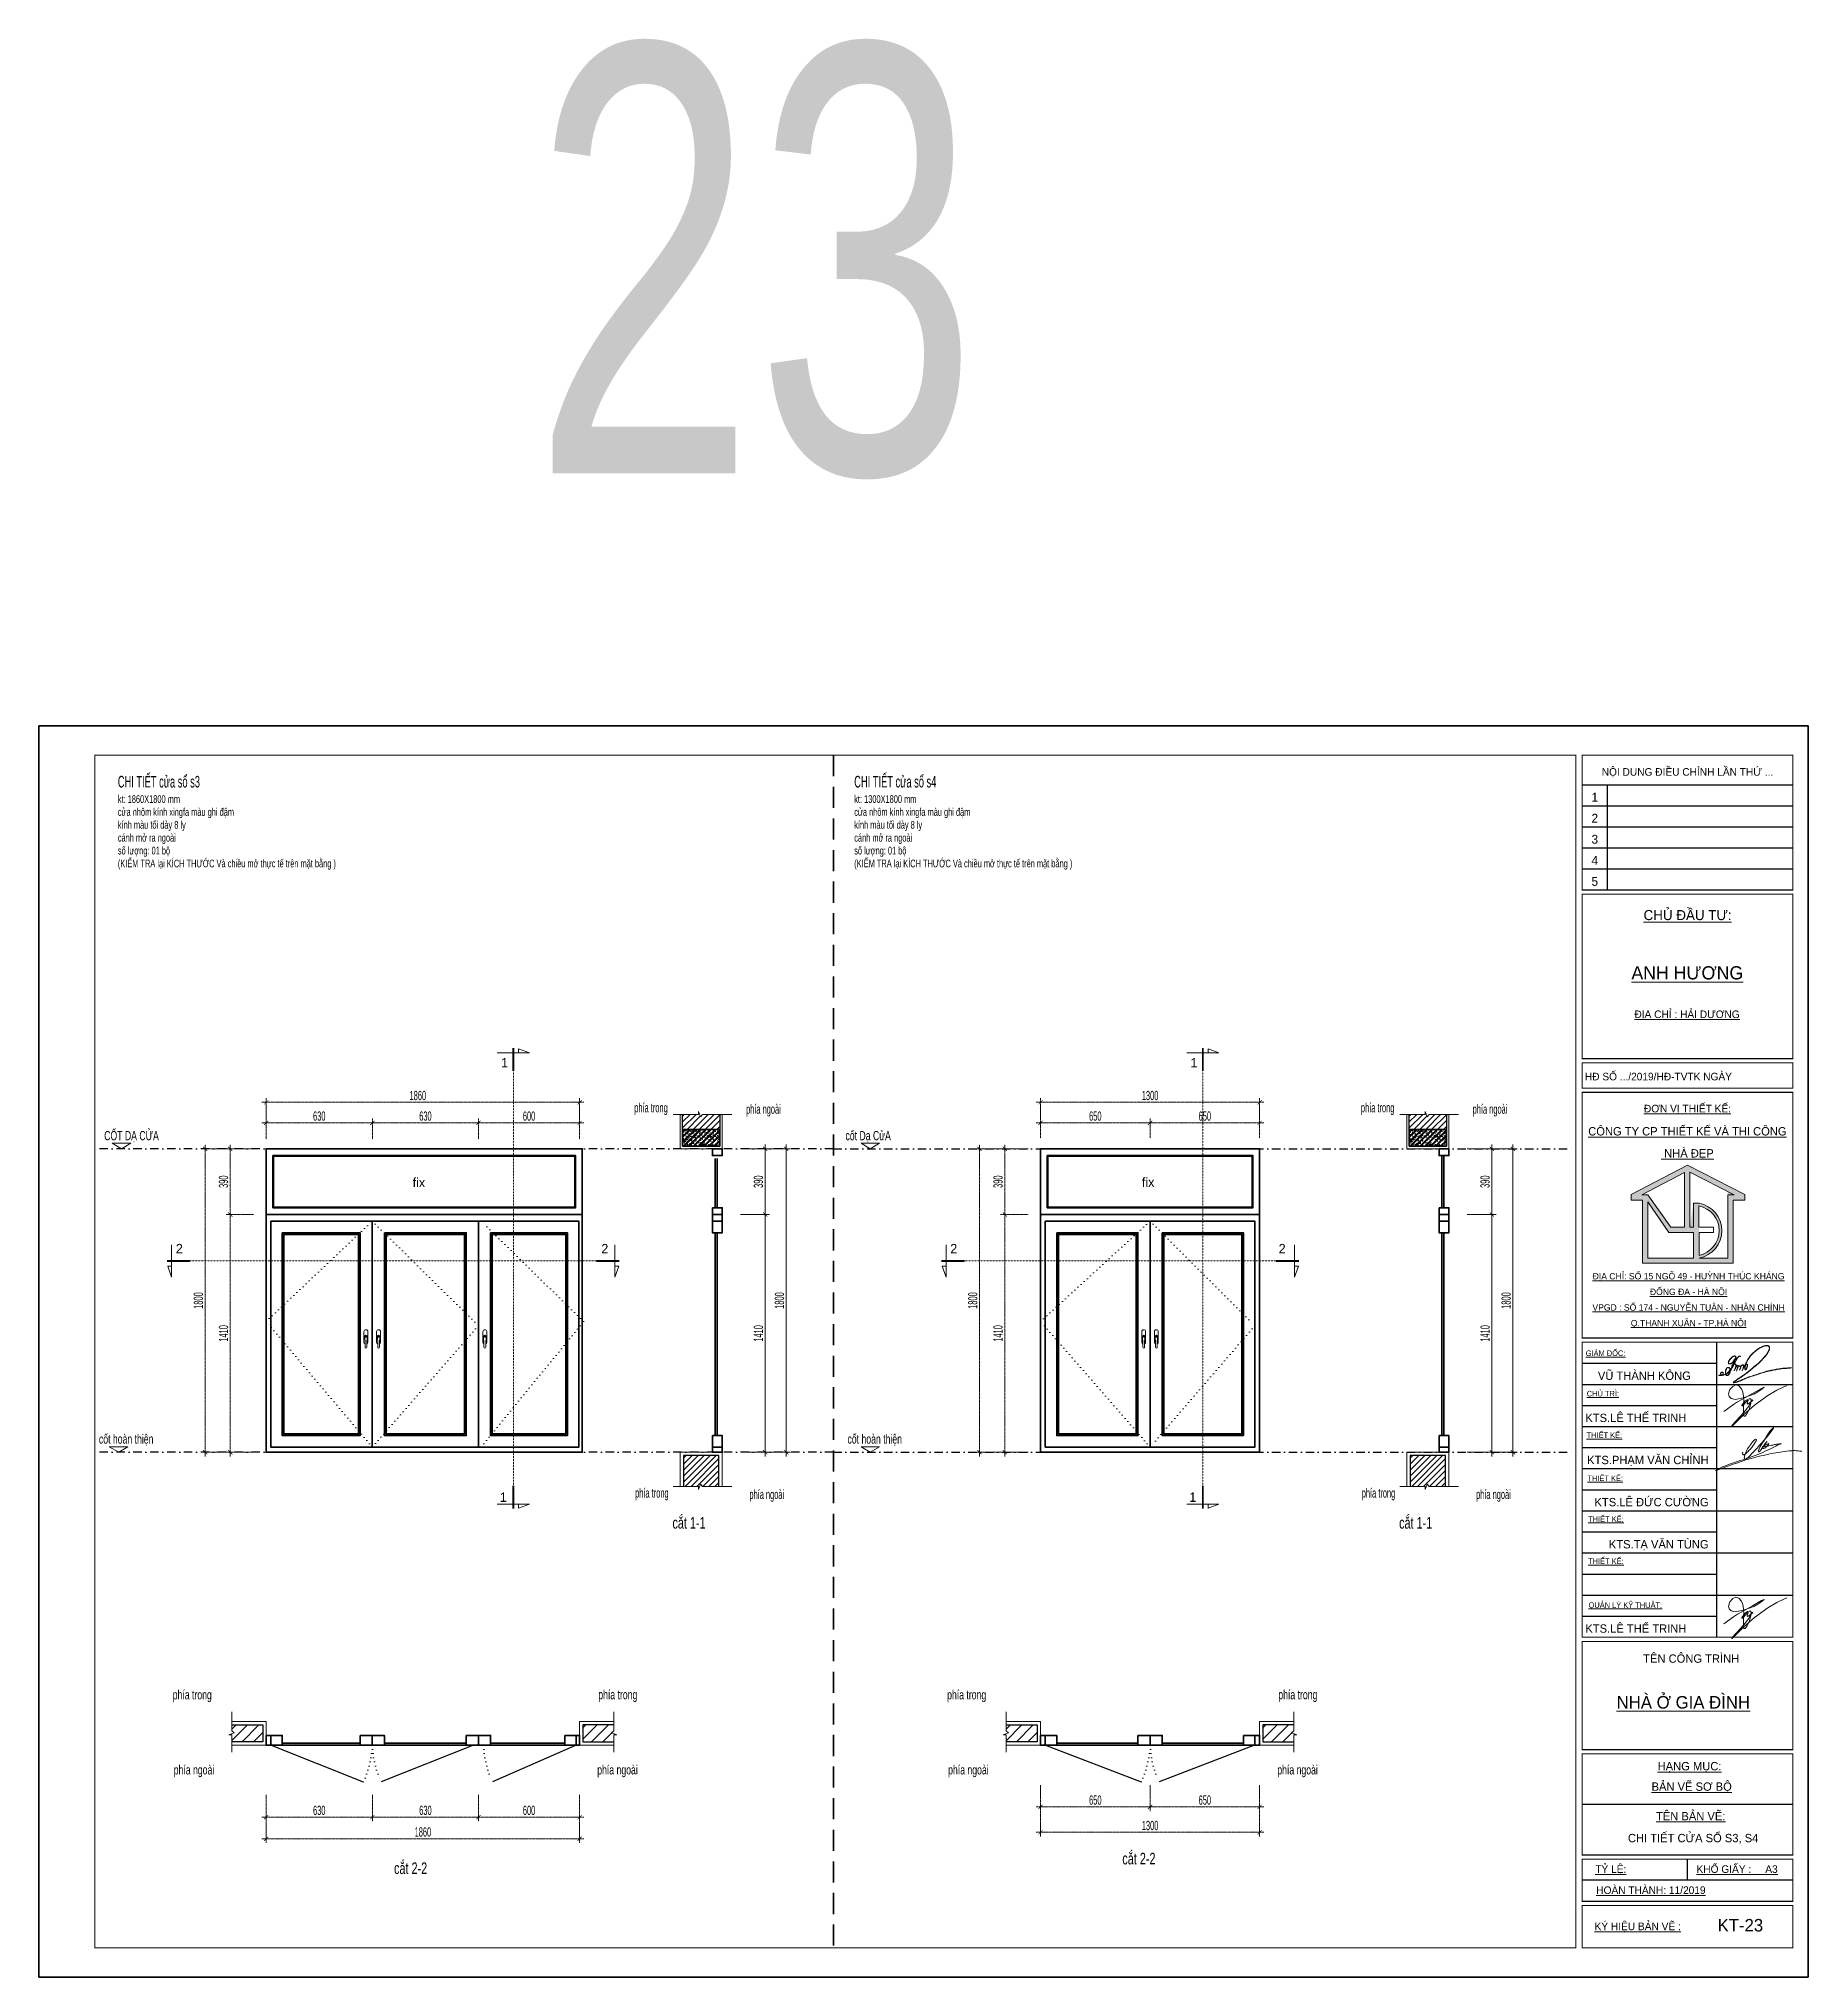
# Model space of a CAD drawing. Header units: inches. Extents: x 274208 to 641690, y -81912 to 129129.
# Drawn here: x 538472 to 548971, y 19702 to 31203 of the extents above; entities that cross this region are included whole.
import ezdxf
from ezdxf.enums import TextEntityAlignment as Align

# ---------------------------------------------------------------- set-up
doc = ezdxf.new("R2010")
doc.units = ezdxf.units.IN
doc.header["$MEASUREMENT"] = 0
doc.header["$PDMODE"] = 3
for name, pattern in [('ACAD_ISO03W100', [30, 12, -18]), ('DASHDOT', [1, 0.5, -0.25, 0, -0.25]), ('DOT', [0.25, 0, -0.25]), ('HIDDEN', [0.375, 0.25, -0.125])]:
    doc.linetypes.add(name, pattern=pattern)
for name, color, linetype, lineweight in [('01.Cut', 255, 'Continuous', 35), ('04.Khuat', 250, 'HIDDEN', 18), ('05.Text', 253, 'Continuous', 18), ('06.betong', 2, 'Continuous', 35), ('08.Dim', 156, 'Continuous', 15), ('09.Hatch', 250, 'Continuous', 5), ('10.Text', 254, 'Continuous', 18), ('11.Khung bo', 32, 'Continuous', 50), ('12.Khung', 36, 'Continuous', 25), ('AUDIT_I_160217234026-0', 7, 'Continuous', 5), ('CA.cat 30', 30, 'Continuous', 35), ('CA.thay 145', 145, 'Continuous', 18), ('CCA - TUONG', 7, 'Continuous', 35), ('Kinh', 5, 'Continuous', 35), ('nep', 9, 'Continuous', 15), ('wall', 4, 'Continuous', 9)]:
    doc.layers.add(name, color=color, linetype=linetype, lineweight=lineweight)
doc.layers.add('Tpl_Bound', color=1, linetype='Continuous', plot=False)
doc.layers.add('TRUC', color=250, linetype='DASHDOT')
doc.styles.add('AVANT', font='')
doc.styles.add('STYLE2', font='')
doc.styles.add('TT5_Text Dim', font='hoatbif.shx', dxfattribs={"width": 0.6})
doc.styles.add('VnAvantH', font='')
doc.styles.get('AVANT').set_extended_font_data('.VnAvant')
doc.styles.get('STYLE2').set_extended_font_data('.VnAvantH')
doc.styles.get('VnAvantH').set_extended_font_data('.VnAvantH')
doc.dimstyles.new('TT5_Dim 1-25', dxfattribs={"dimscale": 25, "dimtxt": 2.2, "dimasz": 1, "dimexe": 1, "dimexo": 0, "dimgap": 0.5, "dimtad": 1, "dimdec": 0, "dimzin": 0, "dimdsep": 46, "dimtxsty": 'TT5_Text Dim', "dimblk": 'ARCHTICK', "dimcen": 0, "dimdle": 1, "dimclrd": 256, "dimclre": 256, "dimclrt": 1, "dimadec": 0, "dimazin": 0, "dimtfac": 0.015, "dimtdec": 0, "dimtix": 1, "dimtmove": 2, "dimatfit": 3, "dimldrblk": 'DOT', "dimfxl": 1, "dimtolj": 1, "dimtzin": 0, "dimlwd": -1, "dimlwe": -1, "dimarcsym": 1})

msp = doc.modelspace()

# ---------------------------------------------------------------- texts
at = {"layer": '05.Text', "style": 'STYLE2', "width": 0.7}
msp.add_text('23', height=2540.16, dxfattribs=at).set_placement((541401.4, 28624.7))
at = {"layer": '10.Text', "style": 'VnAvantH'}
for s, rotation, p in [('1', 0, (541214.6, 25100)), ('1', 0, (545305.8, 25100)), ('2', 360, (539284.9, 23997.2)), ('2', 0, (541809.9, 23997.2)), ('2', 360, (543880.3, 23997.2)), ('2', 0, (545829.2, 23997.2)), ('1', 0, (541207.6, 22522.7)), ('1', 0, (545298.8, 22522.7))]:
    msp.add_text(s, height=55.6, rotation=rotation, dxfattribs=at).set_placement(p)
at = {"layer": '10.Text', "style": 'TT5_Text Dim', "width": 0.7}
for s, height, p in [('CèT D¹ CöA', 55, (538859.7, 24667.9)), ('cèt D¹ CöA', 55, (543258.5, 24667.9)), ('cèt hoµn thiÖn', 55, (538828.5, 22868)), ('cèt hoµn thiÖn', 55, (543270.5, 22868)), ('c¾t 1-1', 68.75, (542232, 22363.7)), ('c¾t 1-1', 68.75, (546543.7, 22363.7)), ('phÝa trong', 55, (539266.4, 21350.8)), ('phÝa trong', 55, (541791.6, 21351.4)), ('phÝa trong', 55, (543861.8, 21350.8)), ('phÝa trong', 55, (545826.9, 21351.4)), ('phÝa ngoµi', 55, (539272.4, 20905.5)), ('phÝa ngoµi', 55, (541785.5, 20905.5)), ('phÝa ngoµi', 55, (543867.7, 20905.5)), ('phÝa ngoµi', 55, (545820.9, 20905.5)), ('c¾t 2-2', 68.75, (540579.7, 20314.6)), ('c¾t 2-2', 68.75, (544901.4, 20371.7))]:
    msp.add_text(s, height=height, dxfattribs=at).set_placement(p)
at = {"layer": '10.Text'}
for s, height, style, p in [('fix', 55, 'TT5_Text Dim', (540690.3, 24389.6)), ('fix', 55, 'TT5_Text Dim', (545017.8, 24391.2)), ('CHI TIÕT CöA Sæ S3, s4', 49.5, 'VnAvantH', (547901.6, 20503.2))]:
    msp.add_text(s, height=height, dxfattribs=dict(at, style=style)).set_placement(p)
at = {"layer": '10.Text', "style": 'VnAvantH'}
msp.add_text('KT-23', height=74.25, dxfattribs=at).set_placement((548704, 19973.8), align=Align.RIGHT)
at = {"layer": '10.Text', "char_height": 68.75, "width": 1801.007, "attachment_point": 1, "style": 'TT5_Text Dim'}
for s, insert in [('\\pxi-3,l3,t3;CHI TIÕT cöa sæ s3\\P{\\H0.6667x;kt: 1860X1800 mm\\Pcöa nh«m kÝnh xingfa mµu ghi ®Ëm\\PkÝnh mµu tèi dµy 8 ly \\Pc¸nh më ra ngoµi\\Psè l\xadîng: 01 bé\\P(KIÓM TRA l¹i KÝCH TH¦íC Vµ chiÒu më thùc tÕ trªn mÆt b»ng )}', (538940.7, 26829.5)), ('\\pxi-3,l3,t3;CHI TIÕT cöa sæ s4\\P{\\H0.6667x;kt: 1300X1800 mm\\Pcöa nh«m kÝnh xingfa mµu ghi ®Ëm\\PkÝnh mµu tèi dµy 8 ly \\Pc¸nh më ra ngoµi\\Psè l\xadîng: 01 bé\\P(KIÓM TRA l¹i KÝCH TH¦íC Vµ chiÒu më thùc tÕ trªn mÆt b»ng )}', (543310.4, 26829.5))]:
    msp.add_mtext(s, dxfattribs=dict(at, insert=insert))
at = {"layer": '10.Text', "char_height": 55, "attachment_point": 6, "style": 'TT5_Text Dim'}
for s, insert in [('phÝa trong', (542203.9, 24852.8)), ('phÝa ngoµi', (542874.5, 24844.5)), ('phÝa trong', (546515.6, 24852.8)), ('phÝa ngoµi', (547186.2, 24844.5)), ('phÝa trong', (542209, 22567)), ('phÝa ngoµi', (542894.5, 22558.8)), ('phÝa trong', (546520.7, 22567)), ('phÝa ngoµi', (547206.3, 22558.8))]:
    msp.add_mtext(s, dxfattribs=dict(at, insert=insert))

# ---------------------------------------------------------------- blocks, each defined once
blk = doc.blocks.new('100')
at = {"layer": '05.Text'}
h = blk.add_hatch(color=3, dxfattribs=at)
h.paths.add_polyline_path([(1897375, -927367), (1897375, -927501), (1897646, -927501), (1897646, -928998), (1898856, -928998), (1899794, -928998), (1899794, -927501), (1900078, -927501), (1900078, -927366), (1898717, -926668)])
h.paths.add_polyline_path([(1898772, -928138), (1898858, -927562, -0.921492), (1898987, -928872), (1899668, -928872), (1899668, -927297), (1898772, -926837)], flags=16)
h.paths.add_polyline_path([(1898646, -926846), (1898646, -928138), (1898318, -928138), (1897771, -927375), (1897631, -927375)], flags=16)
h.paths.add_polyline_path([(1898982, -927636, -0.822042), (1898987, -928808), (1898987, -928139), (1898982, -928139)], flags=16)
h.paths.add_polyline_path([(1897771, -927537), (1898273, -928265), (1898856, -928265), (1898856, -928872), (1897771, -928872)], flags=16)
for p, q in [((1898717, -926668), (1897375, -927367)), ((1898646, -926846), (1897631, -927375)), ((1898646, -926846), (1898646, -928138)), ((1900078, -927366), (1898717, -926668)), ((1899821, -927376), (1898772, -926837)), ((1898772, -926837), (1898772, -928138)), ((1897375, -927367), (1897375, -927501)), ((1897631, -927375), (1897771, -927375)), ((1897771, -927375), (1897771, -927375)), ((1897771, -927375), (1898318, -928138)), ((1899668, -928872), (1899668, -927376)), ((1899668, -927376), (1899821, -927376)), ((1900078, -927501), (1900078, -927366)), ((1897375, -927501), (1897646, -927501)), ((1897646, -927501), (1897646, -928998)), ((1897771, -927537), (1897771, -928872)), ((1898273, -928265), (1897771, -927537)), ((1898856, -928138), (1898856, -927573)), ((1898856, -928138), (1898856, -927573)), ((1898856, -927573), (1898987, -927573)), ((1898982, -927636), (1898982, -928139)), ((1899794, -928998), (1899794, -927501)), ((1899794, -927501), (1900078, -927501)), ((1898856, -928265), (1898273, -928265)), ((1898318, -928138), (1898646, -928138)), ((1898772, -928138), (1898856, -928138)), ((1898856, -928872), (1898856, -928265)), ((1898982, -928139), (1899330, -928139)), ((1899330, -928265), (1898987, -928265)), ((1898987, -928265), (1898987, -928808)), ((1899330, -928139), (1899330, -928265)), ((1897646, -928998), (1898856, -928998)), ((1897771, -928872), (1898856, -928872)), ((1898856, -928998), (1899794, -928998)), ((1898987, -928872), (1899668, -928872))]:
    blk.add_line(p, q, dxfattribs=at)
at = {"layer": '05.Text', "color": 1}
for points in [[(1899575, -932513), (1899804, -932346), (1899898, -932283), (1900076, -932189), (1900253, -932085), (1900467, -931965), (1900530, -931939), (1900488, -931980), (1900384, -932048), (1900285, -932101), (1900132, -932156), (1900034, -932189), (1899924, -932215), (1899841, -932231), (1899747, -932205), (1899705, -932158), (1899689, -932095), (1899716, -931996), (1899789, -931918), (1899862, -931881), (1899935, -931907), (1899992, -931975), (1900024, -932054), (1900045, -932158), (1900050, -932283), (1900039, -932435), (1900039, -932539), (1900039, -932602), (1900060, -932623), (1900086, -932623), (1900133, -932560), (1900175, -932466), (1900206, -932356), (1900222, -932273), (1900222, -932236), (1900206, -932215), (1900175, -932210), (1900139, -932226), (1900086, -932262), (1900003, -932362), (1900003, -932377), (1900018, -932377), (1900118, -932268), (1900144, -932247), (1900150, -932255), (1900128, -932315), (1900128, -932336), (1900144, -932341), (1900180, -932320), (1900243, -932268), (1900264, -932252), (1900253, -932238), (1900234, -932252), (1900219, -932287), (1900170, -932388), (1900050, -932539), (1899773, -932842), (1899763, -932863), (1899773, -932863), (1900039, -932591), (1900306, -932362), (1900624, -932137), (1900833, -932012), (1901016, -931923), (1901073, -931902), (1901073, -931902)], [(1899575, -937551), (1899804, -937384), (1899898, -937322), (1900076, -937228), (1900253, -937123), (1900467, -937003), (1900530, -936977), (1900488, -937019), (1900384, -937087), (1900285, -937139), (1900132, -937194), (1900034, -937228), (1899924, -937254), (1899841, -937269), (1899747, -937243), (1899705, -937196), (1899689, -937134), (1899716, -937034), (1899789, -936956), (1899862, -936920), (1899935, -936946), (1899992, -937014), (1900024, -937092), (1900045, -937196), (1900050, -937322), (1900039, -937473), (1900039, -937577), (1900039, -937640), (1900060, -937661), (1900086, -937661), (1900133, -937598), (1900175, -937504), (1900206, -937395), (1900222, -937311), (1900222, -937275), (1900206, -937254), (1900175, -937249), (1900139, -937264), (1900086, -937301), (1900003, -937400), (1900003, -937416), (1900018, -937416), (1900118, -937306), (1900144, -937285), (1900150, -937293), (1900128, -937353), (1900128, -937374), (1900144, -937379), (1900180, -937358), (1900243, -937306), (1900264, -937290), (1900253, -937276), (1900234, -937290), (1900219, -937326), (1900170, -937426), (1900050, -937577), (1899773, -937880), (1899763, -937901), (1899773, -937901), (1900039, -937630), (1900306, -937400), (1900624, -937175), (1900833, -937050), (1901016, -936961), (1901073, -936940), (1901073, -936940)]]:
    blk.add_lwpolyline(points, dxfattribs=at)
at = {"layer": '05.Text'}
for radius, start, end in [(598, 281.4298, 79.1164), (660, 280.3316, 79.6684)]:
    blk.add_arc((1898869, -928223), radius, start, end, dxfattribs=at)
at = {"layer": '05.Text', "color": 1}
for centre, radius, start, end in [((1899971, -931204), 3.35, 279.1269, 49.4765), ((1901175, -931477), 3.2, 294.4268, 78.1554), ((1899455, -931654), 3.02, 106.1973, 217.667)]:
    blk.add_arc(centre, radius, start, end, dxfattribs=at)
for points, knots in [([(1899973, -931202), (1899967, -931200), (1899954, -931196), (1899938, -931203), (1899921, -931213), (1899904, -931232), (1899888, -931254), (1899873, -931280), (1899858, -931304), (1899845, -931331), (1899823, -931367), (1899803, -931414), (1899787, -931444), (1899771, -931483), (1899770, -931436), (1899785, -931413), (1899815, -931393), (1899836, -931391), (1899852, -931395), (1899861, -931406), (1899863, -931422), (1899859, -931447), (1899853, -931471), (1899843, -931498), (1899835, -931518), (1899808, -931572), (1899849, -931495), (1899866, -931465), (1899879, -931439), (1899894, -931428), (1899907, -931427), (1899911, -931438), (1899910, -931450), (1899905, -931465), (1899898, -931484), (1899890, -931509), (1899883, -931532), (1899866, -931581), (1899892, -931515), (1899904, -931486), (1899917, -931461), (1899934, -931439), (1899958, -931433), (1899972, -931447), (1899973, -931464), (1899969, -931478), (1899965, -931493), (1899957, -931508), (1899946, -931551), (1899963, -931503), (1899974, -931480), (1899983, -931445), (1900000, -931421), (1900020, -931411), (1900038, -931414), (1900044, -931426), (1900043, -931438), (1900042, -931451), (1900040, -931464), (1900037, -931478), (1900033, -931488), (1900029, -931500), (1900023, -931514), (1900006, -931554), (1900039, -931496), (1900053, -931468), (1900076, -931426), (1900096, -931405), (1900119, -931393), (1900136, -931407), (1900135, -931429), (1900129, -931452), (1900118, -931473), (1900113, -931491), (1900104, -931504), (1900098, -931513), (1900083, -931522), (1900083, -931497), (1900082, -931479), (1900087, -931447), (1900090, -931412), (1900108, -931364), (1900141, -931301), (1900188, -931216), (1900258, -931142), (1900329, -931084), (1900391, -931029), (1900463, -930996), (1900528, -930964), (1900585, -930952), (1900634, -930954), (1900661, -930993), (1900653, -931044), (1900623, -931100), (1900584, -931174), (1900522, -931236), (1900461, -931308), (1900391, -931375), (1900300, -931445), (1900213, -931523), (1900118, -931599), (1900022, -931665), (1899919, -931736), (1899859, -931775), (1899777, -931844), (1899852, -931830), (1899893, -931817), (1899948, -931795), (1900035, -931760), (1900144, -931709), (1900291, -931663), (1900444, -931614), (1900591, -931565), (1900725, -931540), (1900843, -931517), (1900958, -931495), (1901071, -931492), (1901141, -931484), (1901176, -931480)], [0, 0, 0, 0, 19.742736, 37.133711, 51.551109, 77.355177, 111.043228, 134.8749, 168.044937, 195.531963, 223.83206, 296.579604, 334.006538, 354.862187, 374.114917, 422.887411, 452.068937, 474.719362, 486.70833, 499.788035, 516.471079, 533.408581, 573.712401, 591.872122, 617.766461, 649.305708, 711.400313, 744.882204, 779.031282, 791.720508, 801.10504, 810.905666, 823.841208, 837.146436, 855.839349, 886.372303, 913.743024, 937.882632, 993.135332, 1012.578644, 1046.559001, 1074.358066, 1094.38071, 1111.558876, 1125.489315, 1142.037403, 1155.384571, 1170.812574, 1201.849995, 1226.568972, 1266.374313, 1298.841021, 1330.027806, 1350.1848, 1365.448368, 1376.030322, 1387.990701, 1400.504845, 1415.805625, 1427.557431, 1441.212789, 1450.201596, 1464.583471, 1494.495999, 1521.199494, 1587.987784, 1627.792367, 1655.66996, 1679.533207, 1692.164413, 1714.474488, 1740.036894, 1764.968925, 1782.60841, 1796.472323, 1809.830826, 1819.292283, 1836.233739, 1857.253702, 1884.806496, 1928.743175, 1964.457309, 2034.976788, 2144.109914, 2252.814524, 2339.891273, 2418.018128, 2499.388796, 2576.721957, 2632.226097, 2677.858721, 2710.777511, 2760.683591, 2822.385174, 2904.062327, 3008.271093, 3084.765208, 3187.609521, 3297.787944, 3427.826967, 3540.554364, 3658.919114, 3783.110455, 3891.383702, 3938.835148, 3988.246142, 4029.992376, 4088.279873, 4157.519033, 4314.85278, 4446.156677, 4620.795453, 4796.781347, 4910.081883, 5030.401018, 5157.390076, 5260.768552, 5368.159844, 5368.159844, 5368.159844, 5368.159844]), ([(1900087, -931406), (1900088, -931402), (1900089, -931398), (1900092, -931390), (1900093, -931387), (1900096, -931380), (1900097, -931378), (1900099, -931372), (1900100, -931370), (1900102, -931365), (1900104, -931362), (1900107, -931354), (1900110, -931349), (1900117, -931334), (1900122, -931324), (1900129, -931311), (1900131, -931308), (1900134, -931301), (1900136, -931298), (1900141, -931288), (1900145, -931282), (1900156, -931263), (1900163, -931250), (1900176, -931231), (1900180, -931225), (1900187, -931215), (1900190, -931211), (1900196, -931204), (1900199, -931200), (1900207, -931189), (1900213, -931182), (1900232, -931162), (1900245, -931149), (1900263, -931132), (1900267, -931128), (1900276, -931120), (1900281, -931116), (1900295, -931104), (1900304, -931096), (1900318, -931085), (1900322, -931081), (1900332, -931073), (1900337, -931068), (1900351, -931056), (1900360, -931048), (1900373, -931038), (1900377, -931036), (1900383, -931031), (1900386, -931029), (1900394, -931024), (1900400, -931020), (1900418, -931010), (1900429, -931004), (1900447, -930996), (1900453, -930993), (1900461, -930989), (1900463, -930988), (1900467, -930986), (1900469, -930985), (1900476, -930983), (1900480, -930981), (1900492, -930975), (1900500, -930971), (1900514, -930966), (1900519, -930963), (1900528, -930960), (1900533, -930959), (1900541, -930956), (1900545, -930955), (1900557, -930952), (1900566, -930951), (1900577, -930949), (1900580, -930949), (1900585, -930948), (1900587, -930948), (1900590, -930948), (1900592, -930948), (1900595, -930948), (1900596, -930948), (1900601, -930947), (1900604, -930947), (1900611, -930948), (1900615, -930948), (1900622, -930950), (1900626, -930951), (1900631, -930953), (1900632, -930953), (1900635, -930955), (1900636, -930955), (1900638, -930957), (1900639, -930957), (1900640, -930959), (1900641, -930959), (1900644, -930961), (1900645, -930963), (1900649, -930967), (1900652, -930970), (1900656, -930977), (1900657, -930981), (1900659, -930986), (1900660, -930987), (1900661, -930990), (1900661, -930992), (1900662, -930996), (1900662, -930999), (1900663, -931007), (1900663, -931012), (1900662, -931022), (1900661, -931026), (1900659, -931033), (1900658, -931036), (1900657, -931041), (1900656, -931044), (1900654, -931050), (1900653, -931052), (1900650, -931061), (1900647, -931066), (1900643, -931075), (1900641, -931079), (1900637, -931086), (1900636, -931089), (1900633, -931094), (1900632, -931096), (1900630, -931101), (1900628, -931104), (1900623, -931114), (1900619, -931121), (1900613, -931132), (1900610, -931137), (1900604, -931147), (1900601, -931151), (1900596, -931159), (1900594, -931163), (1900590, -931168), (1900588, -931171), (1900585, -931175), (1900583, -931178), (1900578, -931184), (1900574, -931189), (1900563, -931202), (1900555, -931211), (1900540, -931227), (1900532, -931236), (1900522, -931247), (1900520, -931249), (1900515, -931254), (1900513, -931257), (1900506, -931264), (1900502, -931269), (1900488, -931285), (1900479, -931295), (1900461, -931315), (1900451, -931325), (1900435, -931341), (1900429, -931347), (1900416, -931358), (1900410, -931364), (1900400, -931373), (1900396, -931377), (1900387, -931385), (1900382, -931388), (1900368, -931400), (1900359, -931407), (1900344, -931420), (1900338, -931425), (1900327, -931434), (1900322, -931438), (1900313, -931445), (1900309, -931448), (1900301, -931454), (1900298, -931458), (1900286, -931467), (1900278, -931474), (1900255, -931493), (1900240, -931507), (1900219, -931524), (1900214, -931529), (1900204, -931537), (1900198, -931542), (1900182, -931555), (1900172, -931563), (1900154, -931577), (1900147, -931583), (1900133, -931593), (1900127, -931598), (1900109, -931611), (1900096, -931620), (1900078, -931634), (1900072, -931638), (1900053, -931651), (1900041, -931659), (1900023, -931672), (1900017, -931676), (1900005, -931684), (1899999, -931688), (1899982, -931700), (1899970, -931708), (1899955, -931718), (1899952, -931721), (1899941, -931728), (1899933, -931733), (1899924, -931739), (1899922, -931741), (1899918, -931743), (1899916, -931745), (1899910, -931749), (1899906, -931752), (1899892, -931761), (1899881, -931769), (1899867, -931779), (1899864, -931781), (1899857, -931786), (1899852, -931790), (1899845, -931796), (1899843, -931797), (1899840, -931800), (1899838, -931802), (1899833, -931805), (1899830, -931808), (1899823, -931814), (1899820, -931816), (1899816, -931820), (1899814, -931822), (1899811, -931825), (1899810, -931826), (1899808, -931828), (1899808, -931829), (1899807, -931830), (1899807, -931830), (1899807, -931830)], [9.932308, 9.932308, 9.932308, 9.932308, 9.994305, 9.994305, 10.052177, 10.052177, 10.095805, 10.095805, 10.139102, 10.139102, 10.182399, 10.182399, 10.268993, 10.268993, 10.44218, 10.44218, 10.498135, 10.498135, 10.55409, 10.55409, 10.665999, 10.665999, 10.889818, 10.889818, 11.010392, 11.010392, 11.080811, 11.080811, 11.151229, 11.151229, 11.292066, 11.292066, 11.573739, 11.573739, 11.666039, 11.666039, 11.75834, 11.75834, 11.94294, 11.94294, 12.039311, 12.039311, 12.135682, 12.135682, 12.325564, 12.325564, 12.386678, 12.386678, 12.440219, 12.440219, 12.544625, 12.544625, 12.744071, 12.744071, 12.846142, 12.846142, 12.880888, 12.880888, 12.915633, 12.915633, 12.985124, 12.985124, 13.124105, 13.124105, 13.209572, 13.209572, 13.274394, 13.274394, 13.339216, 13.339216, 13.46886, 13.46886, 13.514601, 13.514601, 13.538697, 13.538697, 13.56059, 13.56059, 13.582484, 13.582484, 13.626272, 13.626272, 13.679136, 13.679136, 13.732, 13.732, 13.754699, 13.754699, 13.772004, 13.772004, 13.785881, 13.785881, 13.799757, 13.799757, 13.82751, 13.82751, 13.880934, 13.880934, 13.934358, 13.934358, 13.955979, 13.955979, 13.9776, 13.9776, 14.020842, 14.020842, 14.089023, 14.089023, 14.157205, 14.157205, 14.193878, 14.193878, 14.237676, 14.237676, 14.281474, 14.281474, 14.36907, 14.36907, 14.433642, 14.433642, 14.490996, 14.490996, 14.520743, 14.520743, 14.578049, 14.578049, 14.692662, 14.692662, 14.781669, 14.781669, 14.862471, 14.862471, 14.923598, 14.923598, 14.967537, 14.967537, 15.011475, 15.011475, 15.099352, 15.099352, 15.275105, 15.275105, 15.450859, 15.450859, 15.503215, 15.503215, 15.555571, 15.555571, 15.660283, 15.660283, 15.869707, 15.869707, 16.07913, 16.07913, 16.21629, 16.21629, 16.337034, 16.337034, 16.428956, 16.428956, 16.520877, 16.520877, 16.70472, 16.70472, 16.823775, 16.823775, 16.921768, 16.921768, 16.999562, 16.999562, 17.077356, 17.077356, 17.232944, 17.232944, 17.54412, 17.54412, 17.64977, 17.64977, 17.755419, 17.755419, 17.966718, 17.966718, 18.104528, 18.104528, 18.224918, 18.224918, 18.462461, 18.462461, 18.577225, 18.577225, 18.806754, 18.806754, 18.912784, 18.912784, 19.018815, 19.018815, 19.230876, 19.230876, 19.301098, 19.301098, 19.441541, 19.441541, 19.483623, 19.483623, 19.525704, 19.525704, 19.609867, 19.609867, 19.834477, 19.834477, 19.876717, 19.876717, 19.961196, 19.961196, 19.992902, 19.992902, 20.017314, 20.017314, 20.066138, 20.066138, 20.114962, 20.114962, 20.146266, 20.146266, 20.171733, 20.171733, 20.191773, 20.191773, 20.19627, 20.19627, 20.19627, 20.19627]), ([(1899859, -931248), (1899864, -931234), (1899873, -931210), (1899837, -931192), (1899802, -931201), (1899764, -931228), (1899730, -931263), (1899700, -931298), (1899682, -931332), (1899678, -931364), (1899698, -931387), (1899724, -931388), (1899754, -931381), (1899787, -931357), (1899814, -931315), (1899885, -931207), (1899812, -931326), (1899787, -931396), (1899757, -931478), (1899732, -931549), (1899710, -931598), (1899689, -931637), (1899657, -931659), (1899624, -931647), (1899617, -931606), (1899617, -931560), (1899632, -931515), (1899650, -931480), (1899678, -931473), (1899700, -931475), (1899713, -931489), (1899720, -931509), (1899714, -931534), (1899699, -931564), (1899673, -931595), (1899637, -931616), (1899601, -931638), (1899562, -931646), (1899512, -931653), (1899497, -931604), (1899519, -931585), (1899537, -931584), (1899548, -931589), (1899558, -931599), (1899559, -931617), (1899553, -931639), (1899526, -931654), (1899492, -931658), (1899467, -931654), (1899454, -931651)], [0, 0, 0, 0, 38.670104, 65.484997, 99.918472, 145.221215, 202.654639, 246.623521, 284.062316, 317.023319, 336.35608, 365.41387, 389.829476, 429.273281, 481.647948, 564.672705, 647.078639, 720.459301, 833.567854, 894.344822, 948.709993, 992.861296, 1029.599615, 1052.307487, 1084.056574, 1142.355658, 1192.837078, 1227.206014, 1253.140932, 1273.661563, 1292.004002, 1306.298243, 1335.831736, 1362.990206, 1407.966333, 1452.62675, 1490.199776, 1530.609313, 1577.650589, 1617.873406, 1642.52542, 1656.053096, 1668.869785, 1678.521365, 1697.40059, 1717.851554, 1745.521332, 1782.211018, 1820.89636, 1820.89636, 1820.89636, 1820.89636]), ([(1899614, -931623), (1899614, -931621), (1899614, -931620), (1899614, -931617), (1899614, -931616), (1899613, -931613), (1899613, -931612), (1899613, -931608), (1899613, -931606), (1899612, -931598), (1899612, -931593), (1899612, -931583), (1899612, -931578), (1899613, -931568), (1899613, -931564), (1899615, -931556), (1899615, -931552), (1899617, -931545), (1899618, -931542), (1899620, -931532), (1899623, -931525), (1899626, -931516), (1899627, -931514), (1899629, -931510), (1899629, -931509), (1899631, -931505), (1899632, -931503), (1899634, -931498), (1899635, -931496), (1899638, -931491), (1899640, -931489), (1899644, -931484), (1899646, -931482), (1899649, -931479), (1899650, -931478), (1899652, -931477), (1899652, -931476), (1899654, -931475), (1899654, -931475), (1899656, -931474), (1899658, -931473), (1899662, -931471), (1899665, -931470), (1899672, -931469), (1899675, -931469), (1899679, -931468), (1899680, -931468), (1899682, -931468), (1899683, -931468), (1899686, -931468), (1899688, -931468), (1899692, -931469), (1899694, -931469), (1899698, -931470), (1899700, -931471), (1899702, -931472), (1899702, -931472), (1899704, -931473), (1899705, -931474), (1899709, -931476), (1899711, -931478), (1899714, -931482), (1899716, -931484), (1899718, -931488), (1899719, -931489), (1899720, -931492), (1899721, -931494), (1899722, -931498), (1899723, -931500), (1899723, -931503), (1899723, -931505), (1899724, -931507), (1899724, -931508), (1899724, -931512), (1899724, -931514), (1899723, -931521), (1899722, -931525), (1899720, -931531), (1899719, -931533), (1899718, -931536), (1899718, -931537), (1899717, -931540), (1899716, -931541), (1899715, -931545), (1899714, -931547), (1899711, -931552), (1899709, -931555), (1899706, -931560), (1899705, -931562), (1899702, -931567), (1899701, -931569), (1899697, -931575), (1899694, -931579), (1899688, -931585), (1899686, -931587), (1899681, -931592), (1899679, -931594), (1899676, -931597), (1899675, -931598), (1899672, -931600), (1899670, -931601), (1899666, -931605), (1899663, -931607), (1899657, -931611), (1899654, -931613), (1899648, -931617), (1899646, -931618), (1899642, -931620), (1899640, -931622), (1899636, -931624), (1899634, -931625), (1899630, -931627), (1899629, -931628), (1899628, -931629)], [5.551084, 5.551084, 5.551084, 5.551084, 5.569108, 5.569108, 5.588035, 5.588035, 5.606961, 5.606961, 5.644815, 5.644815, 5.720522, 5.720522, 5.794932, 5.794932, 5.866505, 5.866505, 5.919685, 5.919685, 5.972865, 5.972865, 6.079225, 6.079225, 6.117341, 6.117341, 6.135724, 6.135724, 6.172489, 6.172489, 6.209255, 6.209255, 6.250718, 6.250718, 6.292181, 6.292181, 6.311653, 6.311653, 6.321678, 6.321678, 6.331702, 6.331702, 6.35175, 6.35175, 6.395715, 6.395715, 6.43968, 6.43968, 6.453221, 6.453221, 6.466762, 6.466762, 6.493844, 6.493844, 6.523426, 6.523426, 6.543833, 6.543833, 6.552482, 6.552482, 6.569781, 6.569781, 6.603451, 6.603451, 6.637121, 6.637121, 6.660637, 6.660637, 6.684153, 6.684153, 6.713179, 6.713179, 6.729438, 6.729438, 6.745697, 6.745697, 6.778214, 6.778214, 6.83938, 6.83938, 6.867777, 6.867777, 6.886587, 6.886587, 6.905398, 6.905398, 6.94302, 6.94302, 6.994171, 6.994171, 7.030967, 7.030967, 7.067763, 7.067763, 7.141355, 7.141355, 7.190714, 7.190714, 7.232222, 7.232222, 7.259318, 7.259318, 7.286414, 7.286414, 7.340607, 7.340607, 7.399057, 7.399057, 7.438756, 7.438756, 7.471947, 7.471947, 7.51039, 7.51039, 7.531847, 7.531847, 7.531847, 7.531847]), ([(1899616, -931629), (1899614, -931621), (1899614, -931620), (1899614, -931617), (1899614, -931616), (1899613, -931613), (1899613, -931612), (1899613, -931608), (1899613, -931606), (1899612, -931598), (1899612, -931593), (1899612, -931583), (1899612, -931578), (1899613, -931568), (1899613, -931564), (1899615, -931556), (1899615, -931552), (1899617, -931545), (1899618, -931542), (1899620, -931532), (1899623, -931525), (1899626, -931516), (1899627, -931514), (1899629, -931510), (1899629, -931509), (1899631, -931505), (1899632, -931503), (1899634, -931498), (1899635, -931496), (1899638, -931491), (1899640, -931489), (1899644, -931484), (1899646, -931482), (1899649, -931479), (1899650, -931478), (1899652, -931477), (1899652, -931476), (1899654, -931475), (1899654, -931475), (1899656, -931474), (1899658, -931473), (1899662, -931471), (1899665, -931470), (1899672, -931469), (1899675, -931469), (1899679, -931468), (1899680, -931468), (1899682, -931468), (1899683, -931468), (1899686, -931468), (1899688, -931468), (1899692, -931469), (1899694, -931469), (1899698, -931470), (1899700, -931471), (1899702, -931472), (1899702, -931472), (1899704, -931473), (1899705, -931474), (1899709, -931476), (1899711, -931478), (1899714, -931482), (1899716, -931484), (1899718, -931488), (1899719, -931489), (1899720, -931492), (1899721, -931494), (1899722, -931498), (1899723, -931500), (1899723, -931503), (1899723, -931505), (1899724, -931507), (1899724, -931508), (1899724, -931512), (1899724, -931514), (1899723, -931521), (1899722, -931525), (1899720, -931531), (1899719, -931533), (1899718, -931536), (1899718, -931537), (1899717, -931540), (1899716, -931541), (1899715, -931545), (1899714, -931547), (1899711, -931552), (1899709, -931555), (1899706, -931560), (1899705, -931562), (1899702, -931567), (1899701, -931569), (1899697, -931575), (1899694, -931579), (1899688, -931585), (1899686, -931587), (1899681, -931592), (1899679, -931594), (1899676, -931597), (1899675, -931598), (1899672, -931600), (1899670, -931601), (1899666, -931605), (1899663, -931607), (1899657, -931611), (1899654, -931613), (1899648, -931617), (1899646, -931618), (1899642, -931620), (1899640, -931622), (1899636, -931624), (1899634, -931625), (1899630, -931627), (1899629, -931628), (1899623, -931632)], [5.551084, 5.551084, 5.551084, 5.551084, 5.569108, 5.569108, 5.588035, 5.588035, 5.606961, 5.606961, 5.644815, 5.644815, 5.720522, 5.720522, 5.794932, 5.794932, 5.866505, 5.866505, 5.919685, 5.919685, 5.972865, 5.972865, 6.079225, 6.079225, 6.117341, 6.117341, 6.135724, 6.135724, 6.172489, 6.172489, 6.209255, 6.209255, 6.250718, 6.250718, 6.292181, 6.292181, 6.311653, 6.311653, 6.321678, 6.321678, 6.331702, 6.331702, 6.35175, 6.35175, 6.395715, 6.395715, 6.43968, 6.43968, 6.453221, 6.453221, 6.466762, 6.466762, 6.493844, 6.493844, 6.523426, 6.523426, 6.543833, 6.543833, 6.552482, 6.552482, 6.569781, 6.569781, 6.603451, 6.603451, 6.637121, 6.637121, 6.660637, 6.660637, 6.684153, 6.684153, 6.713179, 6.713179, 6.729438, 6.729438, 6.745697, 6.745697, 6.778214, 6.778214, 6.83938, 6.83938, 6.867777, 6.867777, 6.886587, 6.886587, 6.905398, 6.905398, 6.94302, 6.94302, 6.994171, 6.994171, 7.030967, 7.030967, 7.067763, 7.067763, 7.141355, 7.141355, 7.190714, 7.190714, 7.232222, 7.232222, 7.259318, 7.259318, 7.286414, 7.286414, 7.340607, 7.340607, 7.399057, 7.399057, 7.438756, 7.438756, 7.471947, 7.471947, 7.51039, 7.51039, 7.531847, 7.531847, 7.531847, 7.531847]), ([(1899766, -931474), (1899760, -931490), (1899747, -931526), (1899728, -931576), (1899712, -931617), (1899693, -931640), (1899678, -931654), (1899661, -931660), (1899642, -931661), (1899625, -931652), (1899618, -931640), (1899617, -931632), (1899616, -931629)], [0, 0, 0, 0, 51.620059, 115.792549, 159.843642, 182.784837, 203.908194, 219.178523, 239.002446, 257.942115, 272.109523, 281.752241, 281.752241, 281.752241, 281.752241]), ([(1899854, -931245), (1899855, -931242), (1899856, -931240), (1899857, -931235), (1899858, -931233), (1899859, -931228), (1899860, -931226), (1899860, -931223), (1899860, -931221), (1899860, -931219), (1899860, -931218), (1899860, -931216), (1899859, -931215), (1899859, -931214), (1899859, -931214), (1899858, -931213), (1899858, -931213), (1899858, -931212), (1899858, -931212), (1899857, -931211), (1899857, -931211), (1899856, -931210), (1899855, -931209), (1899852, -931207), (1899851, -931206), (1899848, -931205), (1899847, -931205), (1899844, -931203), (1899843, -931203), (1899838, -931202), (1899835, -931202), (1899829, -931202), (1899827, -931202), (1899821, -931203), (1899818, -931204), (1899813, -931206), (1899812, -931206), (1899809, -931207), (1899808, -931208), (1899806, -931209), (1899805, -931209), (1899801, -931211), (1899799, -931212), (1899793, -931216), (1899789, -931218), (1899782, -931223), (1899779, -931226), (1899773, -931230), (1899771, -931232), (1899766, -931236), (1899764, -931238), (1899757, -931244), (1899753, -931249), (1899745, -931256), (1899742, -931259), (1899737, -931265), (1899734, -931268), (1899727, -931276), (1899722, -931281), (1899713, -931293), (1899709, -931298), (1899702, -931309), (1899699, -931314), (1899694, -931324), (1899692, -931329), (1899689, -931336), (1899688, -931339), (1899687, -931343), (1899687, -931346), (1899687, -931350), (1899687, -931352), (1899687, -931357), (1899687, -931359), (1899688, -931362), (1899688, -931363), (1899689, -931365), (1899689, -931365), (1899690, -931366), (1899690, -931367), (1899691, -931369), (1899692, -931370), (1899694, -931373), (1899696, -931374), (1899698, -931376), (1899698, -931376), (1899699, -931377), (1899700, -931377), (1899701, -931378), (1899701, -931378), (1899703, -931379), (1899704, -931379), (1899707, -931380), (1899709, -931380), (1899714, -931381), (1899716, -931381), (1899720, -931381), (1899721, -931381), (1899724, -931381), (1899725, -931381), (1899727, -931380), (1899728, -931380), (1899730, -931380), (1899732, -931380), (1899738, -931378), (1899741, -931377), (1899746, -931375), (1899748, -931375), (1899751, -931373), (1899752, -931372), (1899757, -931370), (1899760, -931368), (1899765, -931364), (1899767, -931363), (1899771, -931359), (1899773, -931358), (1899776, -931356), (1899777, -931355), (1899779, -931353), (1899780, -931352), (1899783, -931348), (1899785, -931346), (1899789, -931341), (1899792, -931338), (1899797, -931330), (1899800, -931327), (1899803, -931321), (1899805, -931319), (1899807, -931316), (1899808, -931314), (1899809, -931312), (1899810, -931310), (1899813, -931306), (1899815, -931303), (1899821, -931293), (1899826, -931287), (1899832, -931277), (1899834, -931274), (1899840, -931266), (1899843, -931261), (1899847, -931255), (1899848, -931253), (1899850, -931250), (1899851, -931249), (1899852, -931247), (1899853, -931247), (1899853, -931246), (1899853, -931246), (1899854, -931245), (1899854, -931245), (1899854, -931245)], [0.005443, 0.005443, 0.005443, 0.005443, 0.040698, 0.040698, 0.075952, 0.075952, 0.111206, 0.111206, 0.137788, 0.137788, 0.16437, 0.16437, 0.184956, 0.184956, 0.196362, 0.196362, 0.203099, 0.203099, 0.209836, 0.209836, 0.22331, 0.22331, 0.249214, 0.249214, 0.275118, 0.275118, 0.301022, 0.301022, 0.326926, 0.326926, 0.37711, 0.37711, 0.427293, 0.427293, 0.477477, 0.477477, 0.506764, 0.506764, 0.525936, 0.525936, 0.545108, 0.545108, 0.583452, 0.583452, 0.660139, 0.660139, 0.724555, 0.724555, 0.772555, 0.772555, 0.820556, 0.820556, 0.916557, 0.916557, 0.985811, 0.985811, 1.042345, 1.042345, 1.155412, 1.155412, 1.26848, 1.26848, 1.358918, 1.358918, 1.449357, 1.449357, 1.487802, 1.487802, 1.526247, 1.526247, 1.564692, 1.564692, 1.603137, 1.603137, 1.623086, 1.623086, 1.63631, 1.63631, 1.649535, 1.649535, 1.675984, 1.675984, 1.712612, 1.712612, 1.725691, 1.725691, 1.737207, 1.737207, 1.748724, 1.748724, 1.771757, 1.771757, 1.810183, 1.810183, 1.848609, 1.848609, 1.872713, 1.872713, 1.888027, 1.888027, 1.903342, 1.903342, 1.933971, 1.933971, 1.995229, 1.995229, 2.022828, 2.022828, 2.050427, 2.050427, 2.105624, 2.105624, 2.154178, 2.154178, 2.189673, 2.189673, 2.214581, 2.214581, 2.23949, 2.23949, 2.289306, 2.289306, 2.360764, 2.360764, 2.432222, 2.432222, 2.460106, 2.460106, 2.48167, 2.48167, 2.503235, 2.503235, 2.546364, 2.546364, 2.632622, 2.632622, 2.680572, 2.680572, 2.758285, 2.758285, 2.799256, 2.799256, 2.831126, 2.831126, 2.850795, 2.850795, 2.865212, 2.865212, 2.87477, 2.87477, 2.87477, 2.87477]), ([(1899854, -931245), (1899855, -931242), (1899856, -931240), (1899857, -931235), (1899858, -931233), (1899859, -931228), (1899860, -931226), (1899860, -931223), (1899860, -931221), (1899860, -931219), (1899860, -931218), (1899860, -931216), (1899859, -931215), (1899859, -931214), (1899859, -931214), (1899858, -931213), (1899858, -931213), (1899858, -931212), (1899858, -931212), (1899857, -931211), (1899857, -931211), (1899856, -931210), (1899855, -931209), (1899852, -931207), (1899851, -931206), (1899848, -931205), (1899847, -931205), (1899844, -931203), (1899843, -931203), (1899838, -931202), (1899835, -931202), (1899829, -931202), (1899827, -931202), (1899821, -931203), (1899818, -931204), (1899813, -931206), (1899812, -931206), (1899809, -931207), (1899808, -931208), (1899806, -931209), (1899805, -931209), (1899801, -931211), (1899799, -931212), (1899793, -931216), (1899789, -931218), (1899782, -931223), (1899779, -931226), (1899773, -931230), (1899771, -931232), (1899766, -931236), (1899764, -931238), (1899757, -931244), (1899753, -931249), (1899745, -931256), (1899742, -931259), (1899737, -931265), (1899734, -931268), (1899727, -931276), (1899722, -931281), (1899713, -931293), (1899709, -931298), (1899702, -931309), (1899699, -931314), (1899694, -931324), (1899692, -931329), (1899689, -931336), (1899688, -931339), (1899687, -931343), (1899687, -931346), (1899687, -931350), (1899687, -931352), (1899687, -931357), (1899687, -931359), (1899688, -931362), (1899688, -931363), (1899689, -931365), (1899689, -931365), (1899690, -931366), (1899690, -931367), (1899691, -931369), (1899692, -931370), (1899694, -931373), (1899696, -931374), (1899698, -931376), (1899698, -931376), (1899699, -931377), (1899700, -931377), (1899701, -931378), (1899701, -931378), (1899703, -931379), (1899704, -931379), (1899707, -931380), (1899709, -931380), (1899714, -931381), (1899716, -931381), (1899720, -931381), (1899721, -931381), (1899724, -931381), (1899725, -931381), (1899727, -931380), (1899728, -931380), (1899730, -931380), (1899732, -931380), (1899738, -931378), (1899741, -931377), (1899746, -931375), (1899748, -931375), (1899751, -931373), (1899752, -931372), (1899757, -931370), (1899760, -931368), (1899765, -931364), (1899767, -931363), (1899771, -931359), (1899773, -931358), (1899776, -931356), (1899777, -931355), (1899779, -931353), (1899780, -931352), (1899783, -931348), (1899785, -931346), (1899789, -931341), (1899792, -931338), (1899797, -931330), (1899800, -931327), (1899803, -931321), (1899805, -931319), (1899807, -931316), (1899808, -931314), (1899809, -931312), (1899810, -931310), (1899813, -931306), (1899815, -931303), (1899821, -931293), (1899826, -931287), (1899832, -931277), (1899834, -931274), (1899840, -931266), (1899843, -931261), (1899847, -931255), (1899848, -931253), (1899850, -931250), (1899851, -931249), (1899852, -931247), (1899853, -931247), (1899853, -931246), (1899853, -931246), (1899854, -931245), (1899854, -931245), (1899854, -931245)], [0.005443, 0.005443, 0.005443, 0.005443, 0.040698, 0.040698, 0.075952, 0.075952, 0.111206, 0.111206, 0.137788, 0.137788, 0.16437, 0.16437, 0.184956, 0.184956, 0.196362, 0.196362, 0.203099, 0.203099, 0.209836, 0.209836, 0.22331, 0.22331, 0.249214, 0.249214, 0.275118, 0.275118, 0.301022, 0.301022, 0.326926, 0.326926, 0.37711, 0.37711, 0.427293, 0.427293, 0.477477, 0.477477, 0.506764, 0.506764, 0.525936, 0.525936, 0.545108, 0.545108, 0.583452, 0.583452, 0.660139, 0.660139, 0.724555, 0.724555, 0.772555, 0.772555, 0.820556, 0.820556, 0.916557, 0.916557, 0.985811, 0.985811, 1.042345, 1.042345, 1.155412, 1.155412, 1.26848, 1.26848, 1.358918, 1.358918, 1.449357, 1.449357, 1.487802, 1.487802, 1.526247, 1.526247, 1.564692, 1.564692, 1.603137, 1.603137, 1.623086, 1.623086, 1.63631, 1.63631, 1.649535, 1.649535, 1.675984, 1.675984, 1.712612, 1.712612, 1.725691, 1.725691, 1.737207, 1.737207, 1.748724, 1.748724, 1.771757, 1.771757, 1.810183, 1.810183, 1.848609, 1.848609, 1.872713, 1.872713, 1.888027, 1.888027, 1.903342, 1.903342, 1.933971, 1.933971, 1.995229, 1.995229, 2.022828, 2.022828, 2.050427, 2.050427, 2.105624, 2.105624, 2.154178, 2.154178, 2.189673, 2.189673, 2.214581, 2.214581, 2.23949, 2.23949, 2.289306, 2.289306, 2.360764, 2.360764, 2.432222, 2.432222, 2.460106, 2.460106, 2.48167, 2.48167, 2.503235, 2.503235, 2.546364, 2.546364, 2.632622, 2.632622, 2.680572, 2.680572, 2.758285, 2.758285, 2.799256, 2.799256, 2.831126, 2.831126, 2.850795, 2.850795, 2.865212, 2.865212, 2.87477, 2.87477, 2.87477, 2.87477]), ([(1899822, -931387), (1899813, -931405), (1899811, -931409), (1899809, -931414), (1899808, -931416), (1899806, -931420), (1899806, -931421), (1899804, -931424), (1899804, -931425), (1899803, -931427), (1899802, -931428), (1899801, -931431), (1899800, -931433), (1899797, -931439), (1899794, -931444), (1899791, -931451), (1899791, -931452), (1899790, -931454), (1899789, -931455), (1899789, -931456), (1899788, -931457), (1899788, -931459), (1899787, -931459), (1899786, -931461), (1899786, -931463), (1899784, -931466), (1899784, -931467), (1899783, -931469), (1899782, -931470), (1899781, -931472), (1899781, -931472), (1899780, -931474), (1899780, -931474), (1899779, -931475), (1899779, -931475), (1899778, -931476), (1899778, -931476), (1899778, -931477), (1899777, -931477), (1899777, -931477), (1899776, -931478), (1899775, -931478), (1899775, -931478), (1899774, -931478), (1899774, -931478), (1899773, -931478), (1899772, -931478), (1899771, -931478), (1899771, -931478), (1899770, -931478), (1899770, -931478), (1899769, -931478), (1899769, -931477), (1899768, -931477), (1899768, -931477), (1899768, -931476), (1899767, -931476), (1899767, -931475), (1899767, -931475), (1899766, -931474), (1899766, -931474), (1899766, -931473), (1899766, -931473), (1899766, -931472), (1899765, -931472), (1899765, -931471), (1899765, -931470), (1899765, -931469), (1899765, -931468), (1899765, -931467), (1899765, -931466), (1899765, -931464), (1899764, -931463), (1899765, -931459), (1899765, -931458), (1899765, -931455), (1899765, -931453), (1899765, -931451), (1899765, -931450), (1899766, -931446), (1899766, -931444), (1899767, -931438), (1899768, -931434), (1899771, -931428), (1899772, -931424), (1899775, -931419), (1899777, -931416), (1899781, -931411), (1899783, -931409), (1899787, -931406), (1899787, -931405), (1899790, -931403), (1899792, -931401), (1899798, -931397), (1899802, -931394), (1899822, -931387)], [1.3971101, 1.3971101, 1.3971101, 1.3971101, 1.4604934, 1.4604934, 1.4946204, 1.4946204, 1.5212135, 1.5212135, 1.5411161, 1.5411161, 1.5610186, 1.5610186, 1.6008237, 1.6008237, 1.6847217, 1.6847217, 1.7012935, 1.7012935, 1.7141575, 1.7141575, 1.7230953, 1.7230953, 1.732033, 1.732033, 1.7499086, 1.7499086, 1.7677841, 1.7677841, 1.7800538, 1.7800538, 1.7897387, 1.7897387, 1.7972696, 1.7972696, 1.8033057, 1.8033057, 1.8082541, 1.8082541, 1.8124, 1.8124, 1.815883, 1.815883, 1.8188086, 1.8188086, 1.8217341, 1.8217341, 1.8241538, 1.8241538, 1.8256945, 1.8256945, 1.8272353, 1.8272353, 1.8297861, 1.8297861, 1.8323368, 1.8323368, 1.8348876, 1.8348876, 1.8374383, 1.8374383, 1.8418676, 1.8418676, 1.8462969, 1.8462969, 1.8507262, 1.8507262, 1.8594351, 1.8594351, 1.8681439, 1.8681439, 1.8768527, 1.8768527, 1.8945647, 1.8945647, 1.9122766, 1.9122766, 1.9263965, 1.9263965, 1.9405164, 1.9405164, 1.9687562, 1.9687562, 2.0165514, 2.0165514, 2.0643466, 2.0643466, 2.1121418, 2.1121418, 2.159937, 2.159937, 2.1756687, 2.1756687, 2.2157215, 2.2157215, 2.2772225, 2.2772225, 2.2772225, 2.2772225]), ([(1899766, -931474), (1899770, -931460), (1899779, -931432), (1899794, -931392), (1899810, -931350), (1899830, -931305), (1899860, -931267), (1899864, -931236), (1899866, -931224)], [0, 0, 0, 0, 42.331306, 88.066629, 129.425587, 176.77418, 234.846683, 270.509348, 270.509348, 270.509348, 270.509348]), ([(1899807, -931830), (1899808, -931830), (1899809, -931830), (1899811, -931830), (1899812, -931830), (1899815, -931830), (1899816, -931830), (1899821, -931829), (1899824, -931829), (1899831, -931827), (1899835, -931827), (1899842, -931825), (1899845, -931825), (1899855, -931822), (1899860, -931821), (1899870, -931818), (1899875, -931816), (1899882, -931814), (1899884, -931813), (1899893, -931810), (1899900, -931807), (1899913, -931802), (1899920, -931800), (1899931, -931795), (1899935, -931793), (1899943, -931790), (1899946, -931789), (1899953, -931786), (1899956, -931785), (1899966, -931781), (1899972, -931778), (1899985, -931773), (1899991, -931771), (1900002, -931766), (1900006, -931765), (1900015, -931761), (1900019, -931759), (1900032, -931754), (1900040, -931750), (1900066, -931739), (1900083, -931731), (1900108, -931721), (1900116, -931717), (1900131, -931711), (1900137, -931709), (1900149, -931704), (1900154, -931702), (1900165, -931698), (1900170, -931696), (1900186, -931691), (1900197, -931687), (1900229, -931676), (1900250, -931670), (1900281, -931660), (1900290, -931657), (1900310, -931651), (1900319, -931647), (1900348, -931638), (1900367, -931632), (1900397, -931622), (1900407, -931619), (1900427, -931612), (1900437, -931609), (1900456, -931603), (1900465, -931600), (1900494, -931591), (1900513, -931584), (1900541, -931576), (1900550, -931573), (1900570, -931567), (1900581, -931565), (1900597, -931560), (1900603, -931559), (1900622, -931554), (1900634, -931551), (1900659, -931546), (1900671, -931544), (1900692, -931540), (1900701, -931538), (1900716, -931535), (1900723, -931534), (1900737, -931531), (1900744, -931530), (1900765, -931526), (1900779, -931523), (1900801, -931519), (1900809, -931518), (1900825, -931514), (1900833, -931513), (1900855, -931509), (1900870, -931506), (1900892, -931502), (1900900, -931501), (1900923, -931497), (1900939, -931494), (1900958, -931492), (1900962, -931492), (1900971, -931491), (1900975, -931490), (1900987, -931489), (1900995, -931489), (1901020, -931487), (1901037, -931486), (1901058, -931485), (1901063, -931485), (1901074, -931484), (1901080, -931484), (1901093, -931483), (1901099, -931482), (1901118, -931480), (1901130, -931479), (1901154, -931477), (1901165, -931475), (1901176, -931474)], [20.328887, 20.328887, 20.328887, 20.328887, 20.34966, 20.34966, 20.370433, 20.370433, 20.391207, 20.391207, 20.434161, 20.434161, 20.477115, 20.477115, 20.520069, 20.520069, 20.602897, 20.602897, 20.685725, 20.685725, 20.73073, 20.73073, 20.841809, 20.841809, 20.952889, 20.952889, 21.022543, 21.022543, 21.07671, 21.07671, 21.130876, 21.130876, 21.239209, 21.239209, 21.346164, 21.346164, 21.41774, 21.41774, 21.489317, 21.489317, 21.632469, 21.632469, 21.918775, 21.918775, 22.055033, 22.055033, 22.161922, 22.161922, 22.248189, 22.248189, 22.334455, 22.334455, 22.506988, 22.506988, 22.852054, 22.852054, 23.007369, 23.007369, 23.162684, 23.162684, 23.473314, 23.473314, 23.645655, 23.645655, 23.799507, 23.799507, 23.953358, 23.953358, 24.261061, 24.261061, 24.408804, 24.408804, 24.575973, 24.575973, 24.672801, 24.672801, 24.866458, 24.866458, 25.060115, 25.060115, 25.196763, 25.196763, 25.305273, 25.305273, 25.413783, 25.413783, 25.630804, 25.630804, 25.76457, 25.76457, 25.881574, 25.881574, 26.112213, 26.112213, 26.23287, 26.23287, 26.474182, 26.474182, 26.537592, 26.537592, 26.601002, 26.601002, 26.727823, 26.727823, 26.981464, 26.981464, 27.056988, 27.056988, 27.154575, 27.154575, 27.252161, 27.252161, 27.447334, 27.447334, 27.617006, 27.617006, 27.617006, 27.617006]), ([(1899972, -931207), (1899969, -931207), (1899967, -931206), (1899963, -931205), (1899962, -931205), (1899958, -931205), (1899957, -931204), (1899955, -931204), (1899955, -931205), (1899954, -931205), (1899954, -931205), (1899953, -931205), (1899953, -931205), (1899952, -931205), (1899951, -931205), (1899949, -931206), (1899947, -931206), (1899944, -931208), (1899942, -931208), (1899940, -931210), (1899939, -931210), (1899938, -931210), (1899937, -931211), (1899936, -931212), (1899935, -931212), (1899932, -931214), (1899931, -931215), (1899929, -931216), (1899928, -931217), (1899926, -931218), (1899925, -931219), (1899923, -931221), (1899921, -931223), (1899917, -931227), (1899915, -931229), (1899912, -931232), (1899911, -931234), (1899909, -931237), (1899908, -931238), (1899904, -931243), (1899902, -931246), (1899898, -931251), (1899896, -931254), (1899893, -931259), (1899892, -931261), (1899889, -931265), (1899887, -931268), (1899885, -931272), (1899884, -931274), (1899882, -931277), (1899881, -931279), (1899879, -931282), (1899878, -931283), (1899876, -931286), (1899875, -931288), (1899872, -931293), (1899871, -931296), (1899867, -931301), (1899866, -931304), (1899864, -931307), (1899864, -931308), (1899862, -931311), (1899861, -931314), (1899858, -931318), (1899857, -931321), (1899855, -931325), (1899853, -931328), (1899852, -931331), (1899851, -931332), (1899850, -931334), (1899849, -931336), (1899847, -931339), (1899847, -931340), (1899844, -931344), (1899843, -931347), (1899840, -931351), (1899839, -931354), (1899837, -931357), (1899836, -931358), (1899834, -931361), (1899834, -931363), (1899831, -931367), (1899830, -931370), (1899826, -931377), (1899824, -931382), (1899822, -931387)], [0, 0, 0, 0, 0.032586, 0.032586, 0.065172, 0.065172, 0.090761, 0.090761, 0.098996, 0.098996, 0.105686, 0.105686, 0.112375, 0.112375, 0.125755, 0.125755, 0.157442, 0.157442, 0.18913, 0.18913, 0.199543, 0.199543, 0.209956, 0.209956, 0.230782, 0.230782, 0.254806, 0.254806, 0.274641, 0.274641, 0.294477, 0.294477, 0.334148, 0.334148, 0.378886, 0.378886, 0.408387, 0.408387, 0.437888, 0.437888, 0.49689, 0.49689, 0.548882, 0.548882, 0.588992, 0.588992, 0.629101, 0.629101, 0.666291, 0.666291, 0.690868, 0.690868, 0.71934, 0.71934, 0.747813, 0.747813, 0.804759, 0.804759, 0.844746, 0.844746, 0.864486, 0.864486, 0.903965, 0.903965, 0.9472, 0.9472, 0.984187, 0.984187, 1.004004, 1.004004, 1.027799, 1.027799, 1.051594, 1.051594, 1.099183, 1.099183, 1.13811, 1.13811, 1.162176, 1.162176, 1.186242, 1.186242, 1.234374, 1.234374, 1.314649, 1.314649, 1.314649, 1.314649]), ([(1899822, -931387), (1899825, -931386), (1899829, -931386), (1899833, -931386), (1899834, -931386), (1899837, -931386), (1899838, -931386), (1899839, -931386), (1899840, -931386), (1899841, -931386), (1899841, -931386), (1899842, -931386), (1899843, -931387), (1899844, -931387), (1899845, -931387), (1899848, -931388), (1899849, -931388), (1899851, -931389), (1899852, -931389), (1899853, -931390), (1899854, -931390), (1899854, -931391), (1899855, -931391), (1899856, -931391), (1899856, -931392), (1899857, -931392), (1899858, -931393), (1899860, -931395), (1899861, -931396), (1899863, -931399), (1899864, -931401), (1899866, -931404), (1899866, -931406), (1899867, -931408), (1899867, -931410), (1899868, -931414), (1899869, -931416), (1899869, -931421), (1899869, -931422), (1899869, -931426), (1899868, -931427), (1899868, -931431), (1899868, -931433), (1899867, -931436), (1899867, -931438), (1899866, -931441), (1899866, -931442), (1899866, -931444), (1899866, -931445), (1899865, -931448), (1899864, -931450), (1899864, -931454), (1899863, -931456), (1899862, -931458)], [2.3553075, 2.3553075, 2.3553075, 2.3553075, 2.4036356, 2.4036356, 2.4198439, 2.4198439, 2.433179, 2.433179, 2.4410773, 2.4410773, 2.4479982, 2.4479982, 2.4549191, 2.4549191, 2.4687609, 2.4687609, 2.487361, 2.487361, 2.4963905, 2.4963905, 2.5024104, 2.5024104, 2.5076612, 2.5076612, 2.512912, 2.512912, 2.5234136, 2.5234136, 2.5464977, 2.5464977, 2.5695817, 2.5695817, 2.5884418, 2.5884418, 2.6073019, 2.6073019, 2.6423394, 2.6423394, 2.6653832, 2.6653832, 2.6884269, 2.6884269, 2.7152975, 2.7152975, 2.7423617, 2.7423617, 2.758058, 2.758058, 2.7737544, 2.7737544, 2.805147, 2.805147, 2.8377508, 2.8377508, 2.8377508, 2.8377508]), ([(1899862, -931458), (1899864, -931456), (1899865, -931454), (1899867, -931449), (1899869, -931447), (1899872, -931442), (1899874, -931439), (1899876, -931435), (1899877, -931434), (1899879, -931432), (1899880, -931431), (1899882, -931430), (1899883, -931429), (1899885, -931427), (1899887, -931426), (1899890, -931424), (1899891, -931423), (1899894, -931423), (1899895, -931422), (1899896, -931422), (1899897, -931422), (1899899, -931422), (1899900, -931421), (1899902, -931421), (1899903, -931422), (1899905, -931422), (1899906, -931422), (1899907, -931423), (1899907, -931423), (1899908, -931423), (1899909, -931423), (1899909, -931424), (1899910, -931424), (1899911, -931425), (1899912, -931426), (1899913, -931427), (1899913, -931428), (1899914, -931429), (1899914, -931430), (1899915, -931432), (1899915, -931433), (1899916, -931436), (1899916, -931437), (1899917, -931439), (1899917, -931440), (1899917, -931443), (1899917, -931444), (1899916, -931448), (1899916, -931449), (1899915, -931451), (1899915, -931452), (1899915, -931453), (1899915, -931454), (1899915, -931455), (1899914, -931455), (1899914, -931456)], [3.8480443, 3.8480443, 3.8480443, 3.8480443, 3.8867128, 3.8867128, 3.9253812, 3.9253812, 3.971697, 3.971697, 3.9899159, 3.9899159, 4.0079725, 4.0079725, 4.0260292, 4.0260292, 4.0475551, 4.0475551, 4.069081, 4.069081, 4.0774646, 4.0774646, 4.0858483, 4.0858483, 4.0967282, 4.0967282, 4.1076082, 4.1076082, 4.115506, 4.115506, 4.1191924, 4.1191924, 4.1234051, 4.1234051, 4.1276179, 4.1276179, 4.1359374, 4.1359374, 4.1442568, 4.1442568, 4.1525763, 4.1525763, 4.1656273, 4.1656273, 4.1786784, 4.1786784, 4.1917295, 4.1917295, 4.2138725, 4.2138725, 4.2360156, 4.2360156, 4.2440002, 4.2440002, 4.2519848, 4.2519848, 4.2602641, 4.2602641, 4.2602641, 4.2602641]), ([(1899914, -931456), (1899916, -931454), (1899917, -931452), (1899920, -931447), (1899922, -931445), (1899926, -931441), (1899928, -931439), (1899932, -931437), (1899933, -931436), (1899936, -931434), (1899939, -931433), (1899943, -931431), (1899946, -931431), (1899950, -931430), (1899952, -931430), (1899955, -931430), (1899957, -931430), (1899960, -931431), (1899961, -931431), (1899962, -931432), (1899962, -931432), (1899964, -931433), (1899966, -931434), (1899968, -931436), (1899970, -931437), (1899973, -931440), (1899974, -931442), (1899975, -931445), (1899976, -931445), (1899976, -931447), (1899976, -931447), (1899977, -931448), (1899977, -931448), (1899977, -931449)], [5.3866727, 5.3866727, 5.3866727, 5.3866727, 5.4242909, 5.4242909, 5.4619092, 5.4619092, 5.4995274, 5.4995274, 5.5210604, 5.5210604, 5.5512408, 5.5512408, 5.5814212, 5.5814212, 5.6036252, 5.6036252, 5.6258291, 5.6258291, 5.633766, 5.633766, 5.6417029, 5.6417029, 5.6575767, 5.6575767, 5.6816739, 5.6816739, 5.7057712, 5.7057712, 5.7167146, 5.7167146, 5.7227515, 5.7227515, 5.7265776, 5.7265776, 5.7265776, 5.7265776]), ([(1899977, -931449), (1899978, -931447), (1899979, -931445), (1899982, -931437), (1899985, -931432), (1899991, -931425), (1899993, -931422), (1899996, -931419), (1899998, -931418), (1900000, -931416), (1900001, -931415), (1900003, -931414), (1900004, -931413), (1900007, -931411), (1900009, -931410), (1900014, -931408), (1900016, -931408), (1900020, -931407), (1900022, -931407), (1900025, -931407), (1900027, -931407), (1900030, -931407), (1900032, -931407), (1900035, -931408), (1900037, -931409), (1900039, -931410), (1900040, -931411), (1900041, -931412), (1900041, -931412), (1900042, -931413), (1900042, -931413), (1900043, -931414), (1900044, -931415), (1900045, -931417), (1900046, -931418), (1900047, -931421), (1900048, -931422), (1900048, -931424), (1900049, -931425), (1900049, -931427), (1900049, -931428), (1900049, -931431), (1900049, -931432), (1900049, -931435), (1900049, -931436), (1900049, -931437), (1900049, -931438), (1900049, -931439), (1900049, -931440), (1900049, -931441), (1900049, -931442), (1900049, -931445), (1900048, -931446), (1900048, -931449), (1900048, -931450), (1900048, -931453), (1900047, -931454), (1900047, -931458), (1900046, -931461), (1900045, -931466), (1900045, -931469), (1900044, -931472), (1900044, -931472), (1900044, -931473)], [6.6513908, 6.6513908, 6.6513908, 6.6513908, 6.6801299, 6.6801299, 6.7695593, 6.7695593, 6.8087623, 6.8087623, 6.8363299, 6.8363299, 6.8522678, 6.8522678, 6.8682057, 6.8682057, 6.9000814, 6.9000814, 6.9319571, 6.9319571, 6.9511072, 6.9511072, 6.9721293, 6.9721293, 6.9931515, 6.9931515, 7.0090659, 7.0090659, 7.019599, 7.019599, 7.024797, 7.024797, 7.0299949, 7.0299949, 7.0403909, 7.0403909, 7.0573137, 7.0573137, 7.0742365, 7.0742365, 7.0853978, 7.0853978, 7.0965592, 7.0965592, 7.1204348, 7.1204348, 7.1322605, 7.1322605, 7.1399546, 7.1399546, 7.1520602, 7.1520602, 7.1641658, 7.1641658, 7.1883771, 7.1883771, 7.2080979, 7.2080979, 7.2278187, 7.2278187, 7.2672602, 7.2672602, 7.3060389, 7.3060389, 7.3152094, 7.3152094, 7.3152094, 7.3152094]), ([(1900044, -931473), (1900045, -931471), (1900046, -931468), (1900049, -931464), (1900050, -931461), (1900052, -931458), (1900053, -931456), (1900055, -931452), (1900056, -931451), (1900059, -931445), (1900061, -931442), (1900065, -931434), (1900067, -931431), (1900071, -931425), (1900072, -931423), (1900076, -931418), (1900079, -931414), (1900084, -931409), (1900086, -931407), (1900087, -931406)], [8.0531028, 8.0531028, 8.0531028, 8.0531028, 8.1001764, 8.1001764, 8.1434501, 8.1434501, 8.1751717, 8.1751717, 8.2068932, 8.2068932, 8.2703363, 8.2703363, 8.3337793, 8.3337793, 8.3675233, 8.3675233, 8.4356564, 8.4356564, 8.4681784, 8.4681784, 8.4681784, 8.4681784]), ([(1900103, -931395), (1900105, -931394), (1900107, -931393), (1900111, -931392), (1900112, -931391), (1900116, -931391), (1900117, -931391), (1900120, -931391), (1900121, -931391), (1900123, -931391), (1900123, -931391), (1900125, -931392), (1900125, -931392), (1900128, -931393), (1900129, -931394), (1900131, -931396), (1900132, -931397), (1900135, -931399), (1900136, -931400), (1900137, -931402), (1900137, -931403), (1900138, -931404), (1900138, -931405), (1900139, -931407), (1900140, -931409), (1900141, -931412), (1900141, -931414), (1900141, -931417), (1900141, -931419), (1900141, -931422), (1900141, -931424), (1900140, -931426), (1900140, -931427), (1900140, -931428), (1900140, -931429), (1900140, -931430), (1900140, -931431), (1900139, -931433), (1900139, -931435), (1900138, -931439), (1900138, -931441), (1900136, -931446), (1900136, -931448), (1900135, -931451), (1900134, -931452), (1900133, -931455), (1900133, -931456), (1900132, -931458), (1900132, -931459), (1900130, -931462), (1900129, -931464), (1900128, -931467), (1900127, -931469), (1900126, -931471), (1900125, -931472), (1900124, -931475), (1900124, -931476), (1900123, -931478), (1900123, -931478), (1900123, -931480), (1900122, -931480), (1900122, -931482), (1900121, -931484), (1900120, -931486), (1900120, -931488), (1900119, -931490), (1900118, -931491), (1900118, -931493), (1900117, -931493), (1900117, -931495), (1900117, -931495), (1900116, -931496), (1900116, -931497), (1900115, -931498), (1900114, -931499), (1900113, -931502), (1900112, -931504), (1900110, -931506), (1900110, -931506), (1900109, -931507), (1900109, -931507), (1900108, -931508), (1900108, -931509), (1900107, -931510), (1900107, -931510), (1900105, -931512), (1900104, -931514), (1900102, -931516), (1900101, -931517), (1900099, -931518), (1900099, -931518), (1900098, -931519), (1900097, -931520), (1900096, -931520), (1900096, -931521), (1900094, -931522), (1900093, -931522), (1900092, -931523), (1900091, -931523), (1900090, -931523), (1900089, -931524), (1900088, -931524), (1900088, -931524), (1900087, -931524), (1900086, -931524), (1900085, -931524), (1900085, -931523), (1900084, -931523), (1900083, -931523), (1900082, -931522), (1900082, -931522), (1900081, -931521), (1900080, -931521), (1900080, -931520), (1900080, -931519), (1900079, -931519), (1900079, -931518), (1900078, -931517), (1900078, -931516), (1900078, -931515), (1900078, -931514), (1900077, -931513), (1900077, -931512), (1900077, -931510), (1900077, -931509), (1900077, -931507), (1900077, -931505), (1900077, -931503), (1900077, -931503), (1900077, -931501), (1900077, -931501), (1900077, -931500), (1900077, -931499), (1900077, -931497), (1900077, -931496), (1900077, -931493), (1900077, -931491), (1900077, -931487), (1900077, -931485), (1900077, -931482), (1900077, -931481), (1900077, -931479), (1900077, -931477), (1900077, -931474), (1900078, -931473), (1900078, -931468), (1900078, -931465), (1900079, -931460), (1900079, -931458), (1900080, -931455), (1900080, -931454), (1900081, -931449), (1900081, -931446), (1900082, -931441), (1900082, -931438), (1900082, -931433), (1900083, -931431), (1900083, -931429)], [8.557121, 8.557121, 8.557121, 8.557121, 8.584206, 8.584206, 8.602996, 8.602996, 8.621786, 8.621786, 8.635996, 8.635996, 8.640631, 8.640631, 8.649543, 8.649543, 8.666871, 8.666871, 8.684199, 8.684199, 8.701527, 8.701527, 8.711146, 8.711146, 8.720764, 8.720764, 8.741819, 8.741819, 8.762874, 8.762874, 8.783929, 8.783929, 8.804984, 8.804984, 8.816629, 8.816629, 8.826645, 8.826645, 8.836662, 8.836662, 8.856696, 8.856696, 8.896762, 8.896762, 8.925914, 8.925914, 8.946549, 8.946549, 8.963497, 8.963497, 8.980445, 8.980445, 9.01434, 9.01434, 9.036868, 9.036868, 9.05931, 9.05931, 9.079183, 9.079183, 9.090196, 9.090196, 9.101209, 9.101209, 9.123234, 9.123234, 9.142614, 9.142614, 9.160785, 9.160785, 9.169552, 9.169552, 9.17731, 9.17731, 9.185069, 9.185069, 9.200586, 9.200586, 9.23162, 9.23162, 9.240868, 9.240868, 9.247413, 9.247413, 9.253959, 9.253959, 9.267051, 9.267051, 9.292247, 9.292247, 9.307476, 9.307476, 9.31455, 9.31455, 9.321624, 9.321624, 9.330783, 9.330783, 9.339943, 9.339943, 9.346292, 9.346292, 9.352641, 9.352641, 9.356988, 9.356988, 9.359516, 9.359516, 9.363695, 9.363695, 9.367874, 9.367874, 9.372053, 9.372053, 9.376233, 9.376233, 9.380412, 9.380412, 9.384591, 9.384591, 9.391959, 9.391959, 9.399328, 9.399328, 9.406696, 9.406696, 9.420978, 9.420978, 9.43526, 9.43526, 9.44292, 9.44292, 9.450962, 9.450962, 9.459005, 9.459005, 9.475091, 9.475091, 9.507263, 9.507263, 9.539435, 9.539435, 9.55332, 9.55332, 9.575977, 9.575977, 9.598634, 9.598634, 9.643948, 9.643948, 9.673837, 9.673837, 9.695686, 9.695686, 9.739385, 9.739385, 9.783084, 9.783084, 9.814858, 9.814858, 9.814858, 9.814858]), ([(1899623, -931632), (1899617, -931635), (1899602, -931643), (1899577, -931649), (1899549, -931653), (1899525, -931653), (1899506, -931642), (1899498, -931626), (1899498, -931610), (1899500, -931595), (1899510, -931586), (1899522, -931580), (1899537, -931580), (1899555, -931582), (1899563, -931598), (1899565, -931616), (1899561, -931633), (1899551, -931644), (1899540, -931652), (1899524, -931657), (1899505, -931661), (1899481, -931661), (1899463, -931659), (1899453, -931656), (1899452, -931656)], [0, 0, 0, 0, 17.444803, 51.423523, 76.097694, 104.034238, 122.097646, 137.844471, 155.285197, 170.422276, 181.823711, 194.8616, 209.381641, 226.805682, 243.012365, 259.038031, 280.353621, 292.050209, 303.319133, 321.184764, 341.17855, 362.988077, 391.259204, 394.296472, 394.296472, 394.296472, 394.296472]), ([(1900027, -933500), (1900028, -933495), (1900029, -933475), (1900010, -933522), (1900041, -933557), (1900095, -933511), (1900154, -933461), (1900222, -933393), (1900280, -933312), (1900318, -933248), (1900355, -933202), (1900345, -933163), (1900297, -933190), (1900265, -933226), (1900221, -933280), (1900168, -933361), (1900108, -933445), (1900075, -933539), (1900057, -933597), (1900065, -933630), (1900077, -933654), (1900123, -933629), (1900176, -933586), (1900391, -933344), (1900537, -933217), (1900787, -932865), (1900665, -932986), (1900598, -933094), (1900494, -933261), (1900413, -933391), (1900396, -933454), (1900395, -933492), (1900470, -933407), (1900493, -933365), (1900645, -933168), (1900543, -933294), (1900513, -933336), (1900502, -933367), (1900498, -933393), (1900534, -933398), (1900569, -933370), (1900603, -933334), (1900678, -933245), (1900567, -933315), (1900453, -933362), (1900586, -933347), (1900655, -933323), (1900766, -933306), (1900830, -933287), (1900975, -933278), (1900875, -933295), (1900785, -933350), (1900604, -933442), (1900351, -933549), (1899955, -933689), (1899652, -933774), (1899240, -933977), (1899913, -933722), (1900222, -933624), (1900688, -933511), (1901024, -933457), (1901268, -933437), (1901368, -933451), (1901426, -933459)], [0, 0, 0, 0, 13.001549, 45.182046, 75.147666, 135.108377, 209.641321, 330.219786, 413.431736, 506.039568, 562.398795, 572.463919, 614.687261, 666.540181, 742.379066, 813.202468, 960.332922, 1047.085289, 1116.051756, 1131.302675, 1149.586427, 1184.79628, 1250.847983, 1377.568732, 2101.569807, 2168.068812, 2267.843813, 2387.363722, 2649.028258, 2817.08725, 2833.831444, 2854.618351, 2901.709158, 3027.903615, 3176.185809, 3269.626432, 3330.368571, 3346.796885, 3372.809813, 3391.190007, 3437.370987, 3499.325704, 3566.136718, 3664.560559, 3739.363206, 3816.79641, 3907.070556, 4014.590981, 4111.202593, 4196.764677, 4225.616608, 4342.07839, 4556.167365, 4806.734713, 5180.847788, 5782.871818, 5867.791252, 6344.624172, 6742.186194, 7236.015034, 7661.393477, 7790.355718, 7964.394921, 7964.394921, 7964.394921, 7964.394921])]:
    blk.add_open_spline(points, degree=3, knots=knots, dxfattribs=at)
at = {"layer": '11.Khung bo', "const_width": 26.7}
for points in [[(1860913, -945240), (1860913, -916940), (1896063, -916940), (1896063, -945240)], [(1896213, -920140), (1896213, -916940), (1901213, -916940), (1901213, -920140)], [(1896213, -924140), (1901213, -924140), (1901213, -920240), (1896213, -920240)], [(1896213, -924840), (1901213, -924840), (1901213, -924240), (1896213, -924240)], [(1896213, -930771), (1901213, -930771), (1901213, -924940), (1896213, -924940)], [(1896213, -937871), (1901213, -937871), (1901213, -930871), (1896213, -930871)], [(1896213, -940540), (1901213, -940540), (1901213, -937971), (1896213, -937971)], [(1896213, -943040), (1901213, -943040), (1901213, -940640), (1896213, -940640)], [(1896213, -944140), (1901213, -944140), (1901213, -943140), (1896213, -943140)], [(1896213, -945240), (1901213, -945240), (1901213, -944240), (1896213, -944240)]]:
    blk.add_lwpolyline(points, close=True, dxfattribs=at)
at = {"layer": '12.Khung'}
for p, q in [((1896213, -917640), (1901213, -917640)), ((1896813, -920140), (1896813, -917640)), ((1896213, -918140), (1901213, -918140)), ((1896213, -918640), (1901213, -918640)), ((1896213, -919140), (1901213, -919140)), ((1896213, -919640), (1901213, -919640)), ((1899399, -930871), (1899399, -937871)), ((1896213, -931371), (1899399, -931371)), ((1896213, -931871), (1901213, -931871)), ((1896213, -932371), (1899399, -932371)), ((1896213, -932871), (1901213, -932871)), ((1896213, -933371), (1899399, -933371)), ((1896213, -933871), (1901213, -933871)), ((1896213, -934371), (1899399, -934371)), ((1896213, -934871), (1901213, -934871)), ((1896213, -935371), (1899399, -935371)), ((1896213, -935871), (1901213, -935871)), ((1896213, -936371), (1899399, -936371)), ((1896213, -936871), (1901213, -936871)), ((1896213, -937371), (1899399, -937371)), ((1901213, -941840), (1896213, -941840)), ((1898713, -943640), (1898713, -943140)), ((1901213, -943640), (1896213, -943640))]:
    blk.add_line(p, q, dxfattribs=at)
at = {"layer": '12.Khung', "color": 1}
blk.add_lwpolyline([(1901579, -945940), (1901579, -916240), (1859580, -916240), (1859580, -945940)], close=True, dxfattribs=at)
at = {"layer": '05.Text', "style": 'VnAvantH'}
for s, p in [('Néi dung ®iÒu chØnh lÇn thø ...', (1898713, -917329)), ('H§ sè .../2019/H§-TVTK ngµy ', (1898057, -924540))]:
    blk.add_text(s, height=180, dxfattribs=at).set_placement(p, align=Align.MIDDLE)
at = {"layer": '05.Text'}
for s, height, style, p in [('1', 210, 'AVANT', (1896513, -918040)), ('2', 210, 'AVANT', (1896513, -918540)), ('3', 210, 'AVANT', (1896513, -919040)), ('4', 210, 'AVANT', (1896513, -919540)), ('5', 210, 'AVANT', (1896513, -920040)), ('%%uChñ ®Çu t\xad:', 237.6, 'VnAvantH', (1898716, -920853)), ('%%Uanh H¦¥NG', 313.63, 'VnAvantH', (1898709, -922261)), ('%%U®Þa chØ : H¶I D¦¥NG', 180, 'VnAvantH', (1898703, -923178)), ('%%U®¬n vÞ thiÕt kÕ:', 180, 'VnAvantH', (1898713, -925416)), ('%%Uc«ng ty cp thiÕt kÕ vµ thi c«ng', 198, 'VnAvantH', (1898711, -925964)), ('%%U nhµ ®Ñp', 198, 'VnAvantH', (1898711, -926487)), ('%%U®Þa chØ: sè 15 ngâ 49 - huúnh thóc kh¸ng', 152.46, 'VnAvantH', (1898739, -929380)), ('%%U®èng ®a - hµ néi', 152.46, 'VnAvantH', (1898739, -929751)), ('%%Uvpgd : sè 174 - nguyÔn tu©n - nh©n chÝnh', 152.46, 'VnAvantH', (1898739, -930122)), ('%%Uq.thanh xu©n - tp.hµ néi', 152.46, 'VnAvantH', (1898739, -930493))]:
    blk.add_text(s, height=height, dxfattribs=dict(at, style=style)).set_placement(p, align=Align.CENTER)
at = {"layer": '05.Text', "style": 'VnAvantH'}
for s, height, p in [('%%Ugi¸m ®èc:', 132, (1896298, -931198)), ('%%Uchñ tr×:', 132, (1896322, -932157)), ('%%UthiÕt kÕ:', 132, (1896319, -933142)), ('%%UthiÕt kÕ:', 132, (1896339, -934166)), ('%%UthiÕt kÕ:', 132, (1896355, -935133)), ('%%UthiÕt kÕ:', 132, (1896355, -936133)), ('%%Uqu¶n lý kü thuËt:', 132, (1896366, -937174)), ('tªn C¤NG TR×NH', 198, (1897662, -938477)), ('%%UNHµ ë GIA §×NH', 297, (1897032, -939564)), ('%%Uh¹ng môc:', 198, (1898005, -941030)), ('%%Ub¶n vÏ s¬ bé', 198, (1897861, -941515)), ('%%Utªn b¶n vÏ:', 198, (1897966, -942216)), ('%%Utû lÖ:', 180, (1896525, -943464)), ('%%UKHæ GIÊY :     A3', 180, (1898928, -943464)), ('%%Uhoµn thµnh: 11/2019', 180, (1896548, -943964)), ('%%Uký hiÖu b¶n vÏ :', 180, (1896508, -944823))]:
    blk.add_text(s, height=height, dxfattribs=at).set_placement(p)
for s, p in [('vò thµnh k«ng', (1898793, -931764)), ('KTS.lª thÕ trinh', (1898687, -932764)), ('KTS.PH¹M V¡N CHØNH', (1899215, -933764)), ('KTS.lª ®øc c\xadêng', (1899215, -934764)), ('KTS.t¹ v¨n tïng', (1899215, -935764)), ('KTS.lª thÕ trinh', (1898687, -937764))]:
    blk.add_text(s, height=198, dxfattribs=at).set_placement(p, align=Align.RIGHT)
blk = doc.blocks.new('vet cat')
at = {"layer": 'CA.cat 30', "const_width": 50}
blk.add_lwpolyline([(-82592, -188552), (-81976, -188552)], dxfattribs=at)
at = {"layer": 'CA.thay 145'}
blk.add_line((-82574, -188411), (-82469, -188411), dxfattribs=at)
blk.add_lwpolyline([(-82469, -188983), (-82469, -188122), (-82574, -188411)], dxfattribs=at)
blk = doc.blocks.new('_ARCHTICK')
at = {"color": 0, "linetype": 'ByBlock', "const_width": 0.15}
blk.add_lwpolyline([(-0.5, -0.5), (0.5, 0.5)], dxfattribs=at)
blk = doc.blocks.new('*D974')
at = {"layer": '08.Dim', "linetype": 'HIDDEN', "transparency": 16777216}
for p, q in [((539796, 24771), (540476, 24771)), ((539821, 24675), (539821, 24796)), ((540451, 24675), (540451, 24796))]:
    blk.add_line(p, q, dxfattribs=at)
at = {"layer": 'Defpoints', "color": 0, "linetype": 'HIDDEN', "transparency": 16777216}
for p in [(540451, 24771), (539821, 24675), (540451, 24675)]:
    blk.add_point(p, dxfattribs=at)
at = {"layer": '08.Dim', "linetype": 'HIDDEN', "transparency": 16777216, "xscale": 25, "yscale": 25, "zscale": 25, "rotation": 180}
blk.add_blockref('_ARCHTICK', (539821, 24771), dxfattribs=at)
at = {"layer": '08.Dim', "linetype": 'HIDDEN', "transparency": 16777216, "xscale": 25, "yscale": 25, "zscale": 25}
blk.add_blockref('_ARCHTICK', (540451, 24771), dxfattribs=at)
at = {"layer": '08.Dim', "color": 1, "linetype": 'HIDDEN', "transparency": 16777216, "insert": (540136, 24811), "char_height": 55, "attachment_point": 5, "style": 'TT5_Text Dim'}
blk.add_mtext('\\A1;630', dxfattribs=at)
blk = doc.blocks.new('_DOT')
at = {"color": 1, "linetype": 'ByBlock'}
blk.add_line((-0.5, 0), (-1, 0), dxfattribs=at)
at = {"color": 1, "linetype": 'ByBlock', "const_width": 0.5}
blk.add_lwpolyline([(-0.25, 0, 1), (0.25, 0, 1)], format="xyb", close=True, dxfattribs=at)
blk = doc.blocks.new('*D975')
at = {"layer": '08.Dim', "linetype": 'HIDDEN', "transparency": 16777216}
for p, q in [((540426, 24771), (541106, 24771)), ((540451, 24675), (540451, 24796)), ((541081, 24675), (541081, 24796))]:
    blk.add_line(p, q, dxfattribs=at)
at = {"layer": 'Defpoints', "color": 0, "linetype": 'HIDDEN', "transparency": 16777216}
for p in [(541081, 24771), (540451, 24675), (541081, 24675)]:
    blk.add_point(p, dxfattribs=at)
at = {"layer": '08.Dim', "linetype": 'HIDDEN', "transparency": 16777216, "xscale": 25, "yscale": 25, "zscale": 25, "rotation": 180}
blk.add_blockref('_ARCHTICK', (540451, 24771), dxfattribs=at)
at = {"layer": '08.Dim', "linetype": 'HIDDEN', "transparency": 16777216, "xscale": 25, "yscale": 25, "zscale": 25}
blk.add_blockref('_ARCHTICK', (541081, 24771), dxfattribs=at)
at = {"layer": '08.Dim', "color": 1, "linetype": 'HIDDEN', "transparency": 16777216, "insert": (540766, 24811), "char_height": 55, "attachment_point": 5, "style": 'TT5_Text Dim'}
blk.add_mtext('\\A1;630', dxfattribs=at)
blk = doc.blocks.new('*D976')
at = {"layer": '08.Dim', "linetype": 'HIDDEN', "transparency": 16777216}
for p, q in [((539796, 24893), (541706, 24893)), ((539821, 24675), (539821, 24918)), ((541681, 24675), (541681, 24918))]:
    blk.add_line(p, q, dxfattribs=at)
at = {"layer": 'Defpoints', "color": 0, "linetype": 'HIDDEN', "transparency": 16777216}
for p in [(541681, 24893), (539821, 24675), (541681, 24675)]:
    blk.add_point(p, dxfattribs=at)
at = {"layer": '08.Dim', "linetype": 'HIDDEN', "transparency": 16777216, "xscale": 25, "yscale": 25, "zscale": 25, "rotation": 180}
blk.add_blockref('_ARCHTICK', (539821, 24893), dxfattribs=at)
at = {"layer": '08.Dim', "linetype": 'HIDDEN', "transparency": 16777216, "xscale": 25, "yscale": 25, "zscale": 25}
blk.add_blockref('_ARCHTICK', (541681, 24893), dxfattribs=at)
at = {"layer": '08.Dim', "color": 1, "linetype": 'HIDDEN', "transparency": 16777216, "insert": (540721, 24933), "char_height": 55, "attachment_point": 5, "style": 'TT5_Text Dim'}
blk.add_mtext('\\A1;1860', dxfattribs=at)
blk = doc.blocks.new('*D977')
at = {"layer": '08.Dim', "linetype": 'HIDDEN', "transparency": 16777216}
for p, q in [((539746, 24617), (539583, 24617)), ((539608, 24642), (539608, 24202)), ((539746, 24227), (539583, 24227))]:
    blk.add_line(p, q, dxfattribs=at)
at = {"layer": 'Defpoints', "color": 0, "linetype": 'HIDDEN', "transparency": 16777216}
for p in [(539746, 24617), (539608, 24227), (539746, 24227)]:
    blk.add_point(p, dxfattribs=at)
at = {"layer": '08.Dim', "linetype": 'HIDDEN', "transparency": 16777216, "xscale": 25, "yscale": 25, "zscale": 25}
for p, rotation in [((539608, 24617), 90), ((539608, 24227), 270)]:
    blk.add_blockref('_ARCHTICK', p, dxfattribs=dict(at, rotation=rotation))
at = {"layer": '08.Dim', "color": 1, "linetype": 'HIDDEN', "transparency": 16777216, "insert": (539568, 24422), "char_height": 55, "attachment_point": 5, "rotation": 90, "style": 'TT5_Text Dim'}
blk.add_mtext('\\A1;390', dxfattribs=at)
blk = doc.blocks.new('*D978')
at = {"layer": '08.Dim', "linetype": 'HIDDEN', "transparency": 16777216}
for p, q in [((539746, 24227), (539583, 24227)), ((539608, 24252), (539608, 22792)), ((539746, 22817), (539583, 22817))]:
    blk.add_line(p, q, dxfattribs=at)
at = {"layer": 'Defpoints', "color": 0, "linetype": 'HIDDEN', "transparency": 16777216}
for p in [(539746, 24227), (539608, 22817), (539746, 22817)]:
    blk.add_point(p, dxfattribs=at)
at = {"layer": '08.Dim', "linetype": 'HIDDEN', "transparency": 16777216, "xscale": 25, "yscale": 25, "zscale": 25}
for p, rotation in [((539608, 24227), 90), ((539608, 22817), 270)]:
    blk.add_blockref('_ARCHTICK', p, dxfattribs=dict(at, rotation=rotation))
at = {"layer": '08.Dim', "color": 1, "linetype": 'HIDDEN', "transparency": 16777216, "insert": (539568, 23522), "char_height": 55, "attachment_point": 5, "rotation": 90, "style": 'TT5_Text Dim'}
blk.add_mtext('\\A1;1410', dxfattribs=at)
blk = doc.blocks.new('*D979')
at = {"layer": '08.Dim', "linetype": 'HIDDEN', "transparency": 16777216}
for p, q in [((539746, 24617), (539434, 24617)), ((539459, 24642), (539459, 22792)), ((539746, 22817), (539434, 22817))]:
    blk.add_line(p, q, dxfattribs=at)
at = {"layer": 'Defpoints', "color": 0, "linetype": 'HIDDEN', "transparency": 16777216}
for p in [(539746, 24617), (539459, 22817), (539746, 22817)]:
    blk.add_point(p, dxfattribs=at)
at = {"layer": '08.Dim', "linetype": 'HIDDEN', "transparency": 16777216, "xscale": 25, "yscale": 25, "zscale": 25}
for p, rotation in [((539459, 24617), 90), ((539459, 22817), 270)]:
    blk.add_blockref('_ARCHTICK', p, dxfattribs=dict(at, rotation=rotation))
at = {"layer": '08.Dim', "color": 1, "linetype": 'HIDDEN', "transparency": 16777216, "insert": (539419, 23717), "char_height": 55, "attachment_point": 5, "rotation": 90, "style": 'TT5_Text Dim'}
blk.add_mtext('\\A1;1800', dxfattribs=at)
blk = doc.blocks.new('*D980')
at = {"layer": '08.Dim', "linetype": 'HIDDEN', "transparency": 16777216}
for p, q in [((541056, 24771), (541706, 24771)), ((541081, 24675), (541081, 24796)), ((541681, 24675), (541681, 24796))]:
    blk.add_line(p, q, dxfattribs=at)
at = {"layer": 'Defpoints', "color": 0, "linetype": 'HIDDEN', "transparency": 16777216}
for p in [(541681, 24771), (541081, 24675), (541681, 24675)]:
    blk.add_point(p, dxfattribs=at)
at = {"layer": '08.Dim', "linetype": 'HIDDEN', "transparency": 16777216, "xscale": 25, "yscale": 25, "zscale": 25, "rotation": 180}
blk.add_blockref('_ARCHTICK', (541081, 24771), dxfattribs=at)
at = {"layer": '08.Dim', "linetype": 'HIDDEN', "transparency": 16777216, "xscale": 25, "yscale": 25, "zscale": 25}
blk.add_blockref('_ARCHTICK', (541681, 24771), dxfattribs=at)
at = {"layer": '08.Dim', "color": 1, "linetype": 'HIDDEN', "transparency": 16777216, "insert": (541381, 24811), "char_height": 55, "attachment_point": 5, "style": 'TT5_Text Dim'}
blk.add_mtext('\\A1;600', dxfattribs=at)
blk = doc.blocks.new('*D981')
at = {"layer": '08.Dim', "transparency": 16777216}
for p, q in [((542635, 24617), (542807, 24617)), ((542782, 24642), (542782, 24202)), ((542635, 24227), (542807, 24227))]:
    blk.add_line(p, q, dxfattribs=at)
at = {"layer": 'Defpoints', "color": 0, "transparency": 16777216}
for p in [(542635, 24617), (542635, 24227), (542782, 24227)]:
    blk.add_point(p, dxfattribs=at)
at = {"layer": '08.Dim', "transparency": 16777216, "xscale": 25, "yscale": 25, "zscale": 25}
for p, rotation in [((542782, 24617), 90), ((542782, 24227), 270)]:
    blk.add_blockref('_ARCHTICK', p, dxfattribs=dict(at, rotation=rotation))
at = {"layer": '08.Dim', "color": 1, "transparency": 16777216, "insert": (542742, 24422), "char_height": 55, "attachment_point": 5, "rotation": 90, "style": 'TT5_Text Dim'}
blk.add_mtext('\\A1;390', dxfattribs=at)
blk = doc.blocks.new('*D982')
at = {"layer": '08.Dim', "transparency": 16777216}
for p, q in [((542635, 24227), (542807, 24227)), ((542782, 24252), (542782, 22792)), ((542635, 22817), (542807, 22817))]:
    blk.add_line(p, q, dxfattribs=at)
at = {"layer": 'Defpoints', "color": 0, "transparency": 16777216}
for p in [(542635, 24227), (542635, 22817), (542782, 22817)]:
    blk.add_point(p, dxfattribs=at)
at = {"layer": '08.Dim', "transparency": 16777216, "xscale": 25, "yscale": 25, "zscale": 25}
for p, rotation in [((542782, 24227), 90), ((542782, 22817), 270)]:
    blk.add_blockref('_ARCHTICK', p, dxfattribs=dict(at, rotation=rotation))
at = {"layer": '08.Dim', "color": 1, "transparency": 16777216, "insert": (542742, 23522), "char_height": 55, "attachment_point": 5, "rotation": 90, "style": 'TT5_Text Dim'}
blk.add_mtext('\\A1;1410', dxfattribs=at)
blk = doc.blocks.new('*D983')
at = {"layer": '08.Dim', "transparency": 16777216}
for p, q in [((542635, 24617), (542932, 24617)), ((542907, 24642), (542907, 22792)), ((542635, 22817), (542932, 22817))]:
    blk.add_line(p, q, dxfattribs=at)
at = {"layer": 'Defpoints', "color": 0, "transparency": 16777216}
for p in [(542635, 24617), (542635, 22817), (542907, 22817)]:
    blk.add_point(p, dxfattribs=at)
at = {"layer": '08.Dim', "transparency": 16777216, "xscale": 25, "yscale": 25, "zscale": 25}
for p, rotation in [((542907, 24617), 90), ((542907, 22817), 270)]:
    blk.add_blockref('_ARCHTICK', p, dxfattribs=dict(at, rotation=rotation))
at = {"layer": '08.Dim', "color": 1, "transparency": 16777216, "insert": (542867, 23717), "char_height": 55, "attachment_point": 5, "rotation": 90, "style": 'TT5_Text Dim'}
blk.add_mtext('\\A1;1800', dxfattribs=at)
blk = doc.blocks.new('*D984')
at = {"layer": '08.Dim', "linetype": 'HIDDEN', "transparency": 16777216}
for p, q in [((539821, 20784), (539821, 20627)), ((540451, 20784), (540451, 20627)), ((539796, 20652), (540476, 20652))]:
    blk.add_line(p, q, dxfattribs=at)
at = {"layer": 'Defpoints', "color": 0, "linetype": 'HIDDEN', "transparency": 16777216}
for p in [(539821, 20784), (540451, 20784), (540451, 20652)]:
    blk.add_point(p, dxfattribs=at)
at = {"layer": '08.Dim', "linetype": 'HIDDEN', "transparency": 16777216, "xscale": 25, "yscale": 25, "zscale": 25, "rotation": 180}
blk.add_blockref('_ARCHTICK', (539821, 20652), dxfattribs=at)
at = {"layer": '08.Dim', "linetype": 'HIDDEN', "transparency": 16777216, "xscale": 25, "yscale": 25, "zscale": 25}
blk.add_blockref('_ARCHTICK', (540451, 20652), dxfattribs=at)
at = {"layer": '08.Dim', "color": 1, "linetype": 'HIDDEN', "transparency": 16777216, "insert": (540136, 20692), "char_height": 55, "attachment_point": 5, "style": 'TT5_Text Dim'}
blk.add_mtext('\\A1;630', dxfattribs=at)
blk = doc.blocks.new('*D985')
at = {"layer": '08.Dim', "linetype": 'HIDDEN', "transparency": 16777216}
for p, q in [((540451, 20784), (540451, 20627)), ((541081, 20784), (541081, 20627)), ((540426, 20652), (541106, 20652))]:
    blk.add_line(p, q, dxfattribs=at)
at = {"layer": 'Defpoints', "color": 0, "linetype": 'HIDDEN', "transparency": 16777216}
for p in [(540451, 20784), (541081, 20784), (541081, 20652)]:
    blk.add_point(p, dxfattribs=at)
at = {"layer": '08.Dim', "linetype": 'HIDDEN', "transparency": 16777216, "xscale": 25, "yscale": 25, "zscale": 25, "rotation": 180}
blk.add_blockref('_ARCHTICK', (540451, 20652), dxfattribs=at)
at = {"layer": '08.Dim', "linetype": 'HIDDEN', "transparency": 16777216, "xscale": 25, "yscale": 25, "zscale": 25}
blk.add_blockref('_ARCHTICK', (541081, 20652), dxfattribs=at)
at = {"layer": '08.Dim', "color": 1, "linetype": 'HIDDEN', "transparency": 16777216, "insert": (540766, 20692), "char_height": 55, "attachment_point": 5, "style": 'TT5_Text Dim'}
blk.add_mtext('\\A1;630', dxfattribs=at)
blk = doc.blocks.new('*D986')
at = {"layer": '08.Dim', "linetype": 'HIDDEN', "transparency": 16777216}
for p, q in [((541081, 20784), (541081, 20627)), ((541681, 20784), (541681, 20627)), ((541056, 20652), (541706, 20652))]:
    blk.add_line(p, q, dxfattribs=at)
at = {"layer": 'Defpoints', "color": 0, "linetype": 'HIDDEN', "transparency": 16777216}
for p in [(541081, 20784), (541681, 20784), (541681, 20652)]:
    blk.add_point(p, dxfattribs=at)
at = {"layer": '08.Dim', "linetype": 'HIDDEN', "transparency": 16777216, "xscale": 25, "yscale": 25, "zscale": 25, "rotation": 180}
blk.add_blockref('_ARCHTICK', (541081, 20652), dxfattribs=at)
at = {"layer": '08.Dim', "linetype": 'HIDDEN', "transparency": 16777216, "xscale": 25, "yscale": 25, "zscale": 25}
blk.add_blockref('_ARCHTICK', (541681, 20652), dxfattribs=at)
at = {"layer": '08.Dim', "color": 1, "linetype": 'HIDDEN', "transparency": 16777216, "insert": (541381, 20692), "char_height": 55, "attachment_point": 5, "style": 'TT5_Text Dim'}
blk.add_mtext('\\A1;600', dxfattribs=at)
blk = doc.blocks.new('*D987')
at = {"layer": '08.Dim', "linetype": 'HIDDEN', "transparency": 16777216}
for p, q in [((539821, 20784), (539821, 20499)), ((541681, 20784), (541681, 20499)), ((539796, 20524), (541706, 20524))]:
    blk.add_line(p, q, dxfattribs=at)
at = {"layer": 'Defpoints', "color": 0, "linetype": 'HIDDEN', "transparency": 16777216}
for p in [(539821, 20784), (541681, 20784), (541681, 20524)]:
    blk.add_point(p, dxfattribs=at)
at = {"layer": '08.Dim', "linetype": 'HIDDEN', "transparency": 16777216, "xscale": 25, "yscale": 25, "zscale": 25, "rotation": 180}
blk.add_blockref('_ARCHTICK', (539821, 20524), dxfattribs=at)
at = {"layer": '08.Dim', "linetype": 'HIDDEN', "transparency": 16777216, "xscale": 25, "yscale": 25, "zscale": 25}
blk.add_blockref('_ARCHTICK', (541681, 20524), dxfattribs=at)
at = {"layer": '08.Dim', "color": 1, "linetype": 'HIDDEN', "transparency": 16777216, "insert": (540751, 20564), "char_height": 55, "attachment_point": 5, "style": 'TT5_Text Dim'}
blk.add_mtext('\\A1;1860', dxfattribs=at)
blk = doc.blocks.new('*D988')
at = {"layer": '08.Dim', "linetype": 'HIDDEN', "transparency": 16777216}
for p, q in [((544391, 24771), (545091, 24771)), ((544416, 24681), (544416, 24796)), ((545066, 24681), (545066, 24796))]:
    blk.add_line(p, q, dxfattribs=at)
at = {"layer": 'Defpoints', "color": 0, "linetype": 'HIDDEN', "transparency": 16777216}
for p in [(545066, 24771), (544416, 24681), (545066, 24681)]:
    blk.add_point(p, dxfattribs=at)
at = {"layer": '08.Dim', "linetype": 'HIDDEN', "transparency": 16777216, "xscale": 25, "yscale": 25, "zscale": 25, "rotation": 180}
blk.add_blockref('_ARCHTICK', (544416, 24771), dxfattribs=at)
at = {"layer": '08.Dim', "linetype": 'HIDDEN', "transparency": 16777216, "xscale": 25, "yscale": 25, "zscale": 25}
blk.add_blockref('_ARCHTICK', (545066, 24771), dxfattribs=at)
at = {"layer": '08.Dim', "color": 1, "linetype": 'HIDDEN', "transparency": 16777216, "insert": (544741, 24811), "char_height": 55, "attachment_point": 5, "style": 'TT5_Text Dim'}
blk.add_mtext('\\A1;650', dxfattribs=at)
blk = doc.blocks.new('*D989')
at = {"layer": '08.Dim', "linetype": 'HIDDEN', "transparency": 16777216}
for p, q in [((545041, 24771), (545741, 24771)), ((545066, 24681), (545066, 24796)), ((545716, 24681), (545716, 24796))]:
    blk.add_line(p, q, dxfattribs=at)
at = {"layer": 'Defpoints', "color": 0, "linetype": 'HIDDEN', "transparency": 16777216}
for p in [(545716, 24771), (545066, 24681), (545716, 24681)]:
    blk.add_point(p, dxfattribs=at)
at = {"layer": '08.Dim', "linetype": 'HIDDEN', "transparency": 16777216, "xscale": 25, "yscale": 25, "zscale": 25, "rotation": 180}
blk.add_blockref('_ARCHTICK', (545066, 24771), dxfattribs=at)
at = {"layer": '08.Dim', "linetype": 'HIDDEN', "transparency": 16777216, "xscale": 25, "yscale": 25, "zscale": 25}
blk.add_blockref('_ARCHTICK', (545716, 24771), dxfattribs=at)
at = {"layer": '08.Dim', "color": 1, "linetype": 'HIDDEN', "transparency": 16777216, "insert": (545391, 24811), "char_height": 55, "attachment_point": 5, "style": 'TT5_Text Dim'}
blk.add_mtext('\\A1;650', dxfattribs=at)
blk = doc.blocks.new('*D990')
at = {"layer": '08.Dim', "linetype": 'HIDDEN', "transparency": 16777216}
for p, q in [((544391, 24893), (545741, 24893)), ((544416, 24681), (544416, 24918)), ((545716, 24681), (545716, 24918))]:
    blk.add_line(p, q, dxfattribs=at)
at = {"layer": 'Defpoints', "color": 0, "linetype": 'HIDDEN', "transparency": 16777216}
for p in [(545716, 24893), (544416, 24681), (545716, 24681)]:
    blk.add_point(p, dxfattribs=at)
at = {"layer": '08.Dim', "linetype": 'HIDDEN', "transparency": 16777216, "xscale": 25, "yscale": 25, "zscale": 25, "rotation": 180}
blk.add_blockref('_ARCHTICK', (544416, 24893), dxfattribs=at)
at = {"layer": '08.Dim', "linetype": 'HIDDEN', "transparency": 16777216, "xscale": 25, "yscale": 25, "zscale": 25}
blk.add_blockref('_ARCHTICK', (545716, 24893), dxfattribs=at)
at = {"layer": '08.Dim', "color": 1, "linetype": 'HIDDEN', "transparency": 16777216, "insert": (545066, 24933), "char_height": 55, "attachment_point": 5, "style": 'TT5_Text Dim'}
blk.add_mtext('\\A1;1300', dxfattribs=at)
blk = doc.blocks.new('*D991')
at = {"layer": '08.Dim', "linetype": 'HIDDEN', "transparency": 16777216}
for p, q in [((544342, 24617), (544179, 24617)), ((544204, 24642), (544204, 24202)), ((544342, 24227), (544179, 24227))]:
    blk.add_line(p, q, dxfattribs=at)
at = {"layer": 'Defpoints', "color": 0, "linetype": 'HIDDEN', "transparency": 16777216}
for p in [(544342, 24617), (544204, 24227), (544342, 24227)]:
    blk.add_point(p, dxfattribs=at)
at = {"layer": '08.Dim', "linetype": 'HIDDEN', "transparency": 16777216, "xscale": 25, "yscale": 25, "zscale": 25}
for p, rotation in [((544204, 24617), 90), ((544204, 24227), 270)]:
    blk.add_blockref('_ARCHTICK', p, dxfattribs=dict(at, rotation=rotation))
at = {"layer": '08.Dim', "color": 1, "linetype": 'HIDDEN', "transparency": 16777216, "insert": (544164, 24422), "char_height": 55, "attachment_point": 5, "rotation": 90, "style": 'TT5_Text Dim'}
blk.add_mtext('\\A1;390', dxfattribs=at)
blk = doc.blocks.new('*D992')
at = {"layer": '08.Dim', "linetype": 'HIDDEN', "transparency": 16777216}
for p, q in [((544342, 24227), (544179, 24227)), ((544204, 24252), (544204, 22792)), ((544342, 22817), (544179, 22817))]:
    blk.add_line(p, q, dxfattribs=at)
at = {"layer": 'Defpoints', "color": 0, "linetype": 'HIDDEN', "transparency": 16777216}
for p in [(544342, 24227), (544204, 22817), (544342, 22817)]:
    blk.add_point(p, dxfattribs=at)
at = {"layer": '08.Dim', "linetype": 'HIDDEN', "transparency": 16777216, "xscale": 25, "yscale": 25, "zscale": 25}
for p, rotation in [((544204, 24227), 90), ((544204, 22817), 270)]:
    blk.add_blockref('_ARCHTICK', p, dxfattribs=dict(at, rotation=rotation))
at = {"layer": '08.Dim', "color": 1, "linetype": 'HIDDEN', "transparency": 16777216, "insert": (544164, 23522), "char_height": 55, "attachment_point": 5, "rotation": 90, "style": 'TT5_Text Dim'}
blk.add_mtext('\\A1;1410', dxfattribs=at)
blk = doc.blocks.new('*D993')
at = {"layer": '08.Dim', "linetype": 'HIDDEN', "transparency": 16777216}
for p, q in [((544342, 24617), (544029, 24617)), ((544054, 24642), (544054, 22792)), ((544342, 22817), (544029, 22817))]:
    blk.add_line(p, q, dxfattribs=at)
at = {"layer": 'Defpoints', "color": 0, "linetype": 'HIDDEN', "transparency": 16777216}
for p in [(544342, 24617), (544054, 22817), (544342, 22817)]:
    blk.add_point(p, dxfattribs=at)
at = {"layer": '08.Dim', "linetype": 'HIDDEN', "transparency": 16777216, "xscale": 25, "yscale": 25, "zscale": 25}
for p, rotation in [((544054, 24617), 90), ((544054, 22817), 270)]:
    blk.add_blockref('_ARCHTICK', p, dxfattribs=dict(at, rotation=rotation))
at = {"layer": '08.Dim', "color": 1, "linetype": 'HIDDEN', "transparency": 16777216, "insert": (544014, 23717), "char_height": 55, "attachment_point": 5, "rotation": 90, "style": 'TT5_Text Dim'}
blk.add_mtext('\\A1;1800', dxfattribs=at)
blk = doc.blocks.new('*D994')
at = {"layer": '08.Dim', "transparency": 16777216}
for p, q in [((546947, 24617), (547119, 24617)), ((547094, 24642), (547094, 24202)), ((546947, 24227), (547119, 24227))]:
    blk.add_line(p, q, dxfattribs=at)
at = {"layer": 'Defpoints', "color": 0, "transparency": 16777216}
for p in [(546947, 24617), (546947, 24227), (547094, 24227)]:
    blk.add_point(p, dxfattribs=at)
at = {"layer": '08.Dim', "transparency": 16777216, "xscale": 25, "yscale": 25, "zscale": 25}
for p, rotation in [((547094, 24617), 90), ((547094, 24227), 270)]:
    blk.add_blockref('_ARCHTICK', p, dxfattribs=dict(at, rotation=rotation))
at = {"layer": '08.Dim', "color": 1, "transparency": 16777216, "insert": (547054, 24422), "char_height": 55, "attachment_point": 5, "rotation": 90, "style": 'TT5_Text Dim'}
blk.add_mtext('\\A1;390', dxfattribs=at)
blk = doc.blocks.new('*D995')
at = {"layer": '08.Dim', "transparency": 16777216}
for p, q in [((546947, 24227), (547119, 24227)), ((547094, 24252), (547094, 22792)), ((546947, 22817), (547119, 22817))]:
    blk.add_line(p, q, dxfattribs=at)
at = {"layer": 'Defpoints', "color": 0, "transparency": 16777216}
for p in [(546947, 24227), (546947, 22817), (547094, 22817)]:
    blk.add_point(p, dxfattribs=at)
at = {"layer": '08.Dim', "transparency": 16777216, "xscale": 25, "yscale": 25, "zscale": 25}
for p, rotation in [((547094, 24227), 90), ((547094, 22817), 270)]:
    blk.add_blockref('_ARCHTICK', p, dxfattribs=dict(at, rotation=rotation))
at = {"layer": '08.Dim', "color": 1, "transparency": 16777216, "insert": (547054, 23522), "char_height": 55, "attachment_point": 5, "rotation": 90, "style": 'TT5_Text Dim'}
blk.add_mtext('\\A1;1410', dxfattribs=at)
blk = doc.blocks.new('*D996')
at = {"layer": '08.Dim', "transparency": 16777216}
for p, q in [((546947, 24617), (547244, 24617)), ((547219, 24642), (547219, 22792)), ((546947, 22817), (547244, 22817))]:
    blk.add_line(p, q, dxfattribs=at)
at = {"layer": 'Defpoints', "color": 0, "transparency": 16777216}
for p in [(546947, 24617), (546947, 22817), (547219, 22817)]:
    blk.add_point(p, dxfattribs=at)
at = {"layer": '08.Dim', "transparency": 16777216, "xscale": 25, "yscale": 25, "zscale": 25}
for p, rotation in [((547219, 24617), 90), ((547219, 22817), 270)]:
    blk.add_blockref('_ARCHTICK', p, dxfattribs=dict(at, rotation=rotation))
at = {"layer": '08.Dim', "color": 1, "transparency": 16777216, "insert": (547179, 23717), "char_height": 55, "attachment_point": 5, "rotation": 90, "style": 'TT5_Text Dim'}
blk.add_mtext('\\A1;1800', dxfattribs=at)
blk = doc.blocks.new('*D997')
at = {"layer": '08.Dim', "linetype": 'HIDDEN', "transparency": 16777216}
for p, q in [((544416, 20841), (544416, 20688)), ((545066, 20841), (545066, 20688)), ((544391, 20713), (545091, 20713))]:
    blk.add_line(p, q, dxfattribs=at)
at = {"layer": 'Defpoints', "color": 0, "linetype": 'HIDDEN', "transparency": 16777216}
for p in [(544416, 20841), (545066, 20841), (545066, 20713)]:
    blk.add_point(p, dxfattribs=at)
at = {"layer": '08.Dim', "linetype": 'HIDDEN', "transparency": 16777216, "xscale": 25, "yscale": 25, "zscale": 25, "rotation": 180}
blk.add_blockref('_ARCHTICK', (544416, 20713), dxfattribs=at)
at = {"layer": '08.Dim', "linetype": 'HIDDEN', "transparency": 16777216, "xscale": 25, "yscale": 25, "zscale": 25}
blk.add_blockref('_ARCHTICK', (545066, 20713), dxfattribs=at)
at = {"layer": '08.Dim', "color": 1, "linetype": 'HIDDEN', "transparency": 16777216, "insert": (544741, 20753), "char_height": 55, "attachment_point": 5, "style": 'TT5_Text Dim'}
blk.add_mtext('\\A1;650', dxfattribs=at)
blk = doc.blocks.new('*D998')
at = {"layer": '08.Dim', "linetype": 'HIDDEN', "transparency": 16777216}
for p, q in [((545066, 20841), (545066, 20688)), ((545716, 20841), (545716, 20688)), ((545041, 20713), (545741, 20713))]:
    blk.add_line(p, q, dxfattribs=at)
at = {"layer": 'Defpoints', "color": 0, "linetype": 'HIDDEN', "transparency": 16777216}
for p in [(545066, 20841), (545716, 20841), (545716, 20713)]:
    blk.add_point(p, dxfattribs=at)
at = {"layer": '08.Dim', "linetype": 'HIDDEN', "transparency": 16777216, "xscale": 25, "yscale": 25, "zscale": 25, "rotation": 180}
blk.add_blockref('_ARCHTICK', (545066, 20713), dxfattribs=at)
at = {"layer": '08.Dim', "linetype": 'HIDDEN', "transparency": 16777216, "xscale": 25, "yscale": 25, "zscale": 25}
blk.add_blockref('_ARCHTICK', (545716, 20713), dxfattribs=at)
at = {"layer": '08.Dim', "color": 1, "linetype": 'HIDDEN', "transparency": 16777216, "insert": (545391, 20753), "char_height": 55, "attachment_point": 5, "style": 'TT5_Text Dim'}
blk.add_mtext('\\A1;650', dxfattribs=at)
blk = doc.blocks.new('*D999')
at = {"layer": '08.Dim', "linetype": 'HIDDEN', "transparency": 16777216}
for p, q in [((544416, 20841), (544416, 20537)), ((545716, 20841), (545716, 20537)), ((544391, 20562), (545741, 20562))]:
    blk.add_line(p, q, dxfattribs=at)
at = {"layer": 'Defpoints', "color": 0, "linetype": 'HIDDEN', "transparency": 16777216}
for p in [(544416, 20841), (545716, 20841), (545716, 20562)]:
    blk.add_point(p, dxfattribs=at)
at = {"layer": '08.Dim', "linetype": 'HIDDEN', "transparency": 16777216, "xscale": 25, "yscale": 25, "zscale": 25, "rotation": 180}
blk.add_blockref('_ARCHTICK', (544416, 20562), dxfattribs=at)
at = {"layer": '08.Dim', "linetype": 'HIDDEN', "transparency": 16777216, "xscale": 25, "yscale": 25, "zscale": 25}
blk.add_blockref('_ARCHTICK', (545716, 20562), dxfattribs=at)
at = {"layer": '08.Dim', "color": 1, "linetype": 'HIDDEN', "transparency": 16777216, "insert": (545066, 20602), "char_height": 55, "attachment_point": 5, "style": 'TT5_Text Dim'}
blk.add_mtext('\\A1;1300', dxfattribs=at)

# ---------------------------------------------------------------- dimensions: what is measured, and where the dimension line sits
at = {"layer": '08.Dim', "linetype": 'HIDDEN'}
dim = msp.add_linear_dim(base=(541680.6, 24892.8), p1=(539820.6, 24674.7), p2=(541680.6, 24674.7), dimstyle='TT5_Dim 1-25', dxfattribs=at)
dim.commit()
dim.dimension.update_dxf_attribs({"geometry": '*D976', "text_midpoint": (540720.6, 24932.8), "dimtype": 160})
for base, p1, p2, picture, middle in [((545716, 24892.8), (544416, 24681.3), (545716, 24681.3), '*D990', (545066, 24932.8)), ((540450.6, 24771.1), (539820.6, 24674.7), (540450.6, 24674.7), '*D974', (540135.6, 24811.1)), ((541080.6, 24771.1), (540450.6, 24674.7), (541080.6, 24674.7), '*D975', (540765.6, 24811.1)), ((541680.6, 24771.1), (541080.6, 24674.7), (541680.6, 24674.7), '*D980', (541380.6, 24811.1)), ((545066, 24771.1), (544416, 24681.3), (545066, 24681.3), '*D988', (544741, 24811.1)), ((545716, 24771.1), (545066, 24681.3), (545716, 24681.3), '*D989', (545391, 24811.1)), ((545066, 20713), (544416, 20841), (545066, 20841), '*D997', (544741, 20753)), ((545716, 20561.8), (544416, 20841), (545716, 20841), '*D999', (545066, 20601.8)), ((545716, 20713), (545066, 20841), (545716, 20841), '*D998', (545391, 20753)), ((540450.6, 20652), (539820.6, 20784.2), (540450.6, 20784.2), '*D984', (540135.6, 20692)), ((541680.6, 20523.7), (539820.6, 20784.2), (541680.6, 20784.2), '*D987', (540750.6, 20563.7)), ((541080.6, 20652), (540450.6, 20784.2), (541080.6, 20784.2), '*D985', (540765.6, 20692)), ((541680.6, 20652), (541080.6, 20784.2), (541680.6, 20784.2), '*D986', (541380.6, 20692))]:
    dim = msp.add_linear_dim(base=base, p1=p1, p2=p2, dimstyle='TT5_Dim 1-25', dxfattribs=at)
    dim.commit()
    dim.dimension.update_dxf_attribs({"geometry": picture, "text_midpoint": middle})
for base, p1, p2, picture, middle in [((539458.7, 22817.4), (539746.3, 24617.3), (539746.3, 22817.4), '*D979', (539418.7, 23717.4)), ((539608.3, 24227.3), (539746.3, 24617.3), (539746.3, 24227.3), '*D977', (539568.3, 24422.3)), ((544054.1, 22817.4), (544341.7, 24617.3), (544341.7, 22817.4), '*D993', (544014.1, 23717.4)), ((544203.7, 24227.3), (544341.7, 24617.3), (544341.7, 24227.3), '*D991', (544163.7, 24422.3)), ((539608.3, 22817.4), (539746.3, 24227.3), (539746.3, 22817.4), '*D978', (539568.3, 23522.4)), ((544203.7, 22817.4), (544341.7, 24227.3), (544341.7, 22817.4), '*D992', (544163.7, 23522.4))]:
    dim = msp.add_linear_dim(base=base, p1=p1, p2=p2, angle=90, dimstyle='TT5_Dim 1-25', dxfattribs=at)
    dim.commit()
    dim.dimension.update_dxf_attribs({"geometry": picture, "text_midpoint": middle})
at = {"layer": '08.Dim'}
for base, p1, p2, picture, middle in [((542782.4, 24227.3), (542635, 24617.3), (542635, 24227.3), '*D981', (542742.4, 24422.3)), ((542907.4, 22817.4), (542635, 24617.3), (542635, 22817.4), '*D983', (542867.4, 23717.4)), ((547094.2, 24227.3), (546946.7, 24617.3), (546946.7, 24227.3), '*D994', (547054.2, 24422.3)), ((547219.1, 22817.4), (546946.7, 24617.3), (546946.7, 22817.4), '*D996', (547179.1, 23717.4)), ((542782.4, 22817.4), (542635, 24227.3), (542635, 22817.4), '*D982', (542742.4, 23522.4)), ((547094.2, 22817.4), (546946.7, 24227.3), (546946.7, 22817.4), '*D995', (547054.2, 23522.4))]:
    dim = msp.add_linear_dim(base=base, p1=p1, p2=p2, angle=90, dimstyle='TT5_Dim 1-25', dxfattribs=at)
    dim.commit()
    dim.dimension.update_dxf_attribs({"geometry": picture, "text_midpoint": middle})

# ---------------------------------------------------------------- hatches: boundary and pattern name
at = {"layer": '09.Hatch', "ltscale": 0.5}
h = msp.add_hatch(dxfattribs=at)
h.set_pattern_fill('ANSI31', color=256, scale=200, angle=90, style=0)
h.set_pattern_definition([(225, (543092.075, 30384.427), (-17.67767, 17.67767), [])])
h.paths.add_polyline_path([(542292.4, 24732.3), (542292.4, 24821.1), (542385.9, 24821.1), (542385.9, 24839), (542398.3, 24806.7), (542410.1, 24821.1), (542512.4, 24821.1), (542512.4, 24732.3)])
at = {"layer": '09.Hatch'}
h = msp.add_hatch(dxfattribs=at)
h.set_pattern_fill('BTONG1', color=256, scale=5, double=1, pattern_type=2)
h.set_pattern_definition([(50, (331668.66, 138952.37), (35.863009, -3.1376067), [3.75, -41.25]), (355, (331668.66, 138952.37), (-6.9375667, 37.6096067), [3, -33]), (100.4514, (331671.65, 138952.11), (28.925469, 34.471977), [3.1870095, -35.0571056]), (46.1842, (331668.66, 138962.37), (53.3620524, -8.275951), [5.625, -61.875]), (96.6356, (331673.107, 138961.68), (46.733135, 48.705894), [4.780514, -52.58565]), (351.1842, (331668.66, 138962.37), (46.733097, 48.70593), [4.5, -49.5]), (21, (331673.66, 138959.87), (29.8453526, -20.1309445), [3.75, -41.25]), (326, (331673.66, 138959.87), (12.1657666, 36.257502), [3, -33]), (71.4514, (331676.147, 138958.193), (42.0111314, 16.126525), [3.1870095, -35.0571056]), (37.5, (331668.66, 138952.37), (0.6079928, 16.6446927), [0, -32.6, 0, -33.5, 0, -33.125]), (7.5, (331668.66, 138952.37), (13.1534769, 19.7205856), [0, -19.1, 0, -31.85, 0, -12.625]), (327.5, (331657.51, 138952.37), (26.6911218, -1.1277436), [0, -12.5, 0, -39, 0, -51.75]), (317.5, (331652.51, 138952.37), (29.1593085, 5.0052491), [0, -16.25, 0, -25.9, 0, -36.75]), (45, (331668.66, 138952.37), (-15.0260191, 15.0260191), []), (45, (331668.66, 138958.495), (-15.0260191, 15.0260191), [])])
h.paths.add_polyline_path([(542292.4, 24632.3), (542512.4, 24632.3), (542512.4, 24732.3), (542292.4, 24732.3)])
at = {"layer": '09.Hatch', "ltscale": 0.5}
h = msp.add_hatch(dxfattribs=at)
h.set_pattern_fill('ANSI31', color=256, scale=200, angle=90, style=0)
h.set_pattern_definition([(225, (547403.819, 30384.427), (-17.67767, 17.67767), [])])
h.paths.add_polyline_path([(546604.1, 24732.3), (546604.1, 24821.1), (546697.7, 24821.1), (546697.7, 24839), (546710, 24806.7), (546721.9, 24821.1), (546824.1, 24821.1), (546824.1, 24732.3)])
at = {"layer": '09.Hatch'}
h = msp.add_hatch(dxfattribs=at)
h.set_pattern_fill('BTONG1', color=256, scale=5, double=1, pattern_type=2)
h.set_pattern_definition([(50, (335980.404, 138952.37), (35.863009, -3.1376067), [3.75, -41.25]), (355, (335980.404, 138952.37), (-6.9375667, 37.6096067), [3, -33]), (100.4514, (335983.392, 138952.11), (28.925469, 34.471977), [3.1870095, -35.0571056]), (46.1842, (335980.404, 138962.37), (53.3620524, -8.275951), [5.625, -61.875]), (96.6356, (335984.85, 138961.68), (46.733135, 48.705894), [4.780514, -52.58565]), (351.1842, (335980.404, 138962.37), (46.733097, 48.70593), [4.5, -49.5]), (21, (335985.404, 138959.87), (29.8453526, -20.1309445), [3.75, -41.25]), (326, (335985.404, 138959.87), (12.1657666, 36.257502), [3, -33]), (71.4514, (335987.89, 138958.193), (42.0111314, 16.126525), [3.1870095, -35.0571056]), (37.5, (335980.404, 138952.37), (0.6079928, 16.6446927), [0, -32.6, 0, -33.5, 0, -33.125]), (7.5, (335980.404, 138952.37), (13.1534769, 19.7205856), [0, -19.1, 0, -31.85, 0, -12.625]), (327.5, (335969.254, 138952.37), (26.6911218, -1.1277436), [0, -12.5, 0, -39, 0, -51.75]), (317.5, (335964.254, 138952.37), (29.1593085, 5.0052491), [0, -16.25, 0, -25.9, 0, -36.75]), (45, (335980.404, 138952.37), (-15.0260191, 15.0260191), []), (45, (335980.404, 138958.495), (-15.0260191, 15.0260191), [])])
h.paths.add_polyline_path([(546604.1, 24632.3), (546824.1, 24632.3), (546824.1, 24732.3), (546604.1, 24732.3)])
at = {"layer": '09.Hatch', "ltscale": 0.5}
h = msp.add_hatch(dxfattribs=at)
h.set_pattern_fill('ANSI31', color=256, scale=200, angle=90, style=0)
h.set_pattern_definition([(225, (543092.075, 30364.137), (-17.67767, 17.67767), [])])
h.paths.add_polyline_path([(542297.4, 22797.4), (542297.4, 22613.6), (542385.9, 22613.6), (542385.9, 22595.7), (542398.3, 22628), (542410.1, 22613.6), (542507.4, 22613.6), (542507.4, 22797.4)])
h = msp.add_hatch(dxfattribs=at)
h.set_pattern_fill('ANSI31', color=256, scale=200, angle=90, style=0)
h.set_pattern_definition([(225, (547403.819, 30364.137), (-17.67767, 17.67767), [])])
h.paths.add_polyline_path([(546609.1, 22797.4), (546609.1, 22613.6), (546697.7, 22613.6), (546697.7, 22595.7), (546710, 22628), (546721.9, 22613.6), (546819.1, 22613.6), (546819.1, 22797.4)])
at = {"layer": '09.Hatch'}
h = msp.add_hatch(dxfattribs=at)
h.set_pattern_fill('ANSI31,_O', color=256, scale=15)
h.set_pattern_definition([(45, (390177.933, 193541.707), (-33.67596, 33.67596), [])])
h.paths.add_polyline_path([(539800.6, 21099.2), (539616.9, 21099.2), (539616.9, 21187.7), (539599, 21187.7), (539631.3, 21200), (539616.9, 21211.9), (539616.9, 21199.2), (539800.6, 21199.2)])
h = msp.add_hatch(dxfattribs=at)
h.set_pattern_fill('ANSI31,_O', color=256, scale=15)
h.set_pattern_definition([(45, (390837.933, 193541.707), (-33.67596, 33.67596), [])])
h.paths.add_polyline_path([(541700.6, 21099.2), (541884.4, 21099.2), (541884.4, 21187.7), (541902.3, 21187.7), (541870, 21200), (541884.4, 21211.9), (541884.4, 21199.2), (541700.6, 21199.2)])
h = msp.add_hatch(dxfattribs=at)
h.set_pattern_fill('ANSI31,_O', color=256, scale=15)
h.set_pattern_definition([(45, (394773.28, 193541.707), (-33.67596, 33.67596), [])])
h.paths.add_polyline_path([(544396, 21099.2), (544212.2, 21099.2), (544212.2, 21187.7), (544194.3, 21187.7), (544226.6, 21200), (544212.2, 21211.9), (544212.2, 21199.2), (544396, 21199.2)])
h = msp.add_hatch(dxfattribs=at)
h.set_pattern_fill('ANSI31,_O', color=256, scale=15)
h.set_pattern_definition([(45, (394873.28, 193541.707), (-33.67596, 33.67596), [])])
h.paths.add_polyline_path([(545736, 21099.2), (545919.7, 21099.2), (545919.7, 21187.7), (545937.6, 21187.7), (545905.3, 21200), (545919.7, 21211.9), (545919.7, 21199.2), (545736, 21199.2)])

# ---------------------------------------------------------------- linework, layer by layer
for p, q in [((539850.6, 21079.2), (540397.5, 20861.1)), ((541050.6, 21079.2), (540503.8, 20861.1)), ((541660.6, 21079.2), (541163.8, 20861.1)), ((544446, 21079.2), (545012.8, 20861.1)), ((545686, 21079.2), (545119.1, 20861.1))]:
    msp.add_line(p, q)
at = {"layer": '01.Cut'}
for p, q in [((540450.6, 24187.3), (540450.6, 22847.4)), ((541676.6, 24187.3), (541676.6, 22847.4)), ((545066, 24187.3), (545066, 22847.4))]:
    msp.add_line(p, q, dxfattribs=at)
for points in [[(539820.6, 24227.3), (541696.6, 24227.3), (541696.6, 24617.3), (539820.6, 24617.3)], [(542469.4, 24617.3), (542527.4, 24617.3), (542527.4, 24577.3), (542469.4, 24577.3)], [(544416, 24227.3), (545716, 24227.3), (545716, 24617.3), (544416, 24617.3)], [(546781.1, 24617.3), (546839.1, 24617.3), (546839.1, 24577.3), (546781.1, 24577.3)], [(539860.6, 24267.3), (541656.6, 24267.3), (541656.6, 24577.3), (539860.6, 24577.3)], [(544456, 24267.3), (545676, 24267.3), (545676, 24577.3), (544456, 24577.3)], [(542469.4, 24267.3), (542527.4, 24267.3), (542527.4, 24227.3), (542469.4, 24227.3)], [(546781.1, 24267.3), (546839.1, 24267.3), (546839.1, 24227.3), (546781.1, 24227.3)], [(539820.6, 24227.3), (541696.6, 24227.3), (541696.6, 22817.4), (539820.6, 22817.4)], [(539848.6, 24187.3), (541080.6, 24187.3), (541080.6, 22847.4), (539848.6, 22847.4)], [(541080.6, 24187.3), (541676.6, 24187.3), (541676.6, 22847.4), (541080.6, 22847.4)], [(542469.4, 24227.3), (542527.4, 24227.3), (542527.4, 24187.3), (542469.4, 24187.3)], [(542469.4, 24187.3), (542527.4, 24187.3), (542527.4, 24119.3), (542469.4, 24119.3)], [(544416, 24227.3), (545716, 24227.3), (545716, 22817.4), (544416, 22817.4)], [(544444, 24187.3), (545688, 24187.3), (545688, 22847.4), (544444, 22847.4)], [(546781.1, 24227.3), (546839.1, 24227.3), (546839.1, 24187.3), (546781.1, 24187.3)], [(546781.1, 24187.3), (546839.1, 24187.3), (546839.1, 24119.3), (546781.1, 24119.3)], [(539916.6, 24119.3), (540378.6, 24119.3), (540378.6, 22915.4), (539916.6, 22915.4)], [(540522.6, 24119.3), (541008.7, 24119.3), (541008.7, 22915.4), (540522.6, 22915.4)], [(541152.6, 24119.3), (541608.6, 24119.3), (541608.6, 22915.4), (541152.6, 22915.4)], [(544512, 24119.3), (544994, 24119.3), (544994, 22915.4), (544512, 22915.4)], [(545138, 24119.3), (545620.1, 24119.3), (545620.1, 22915.4), (545138, 22915.4)], [(542469.4, 22915.4), (542527.4, 22915.4), (542527.4, 22847.4), (542469.4, 22847.4)], [(546781.1, 22915.4), (546839.1, 22915.4), (546839.1, 22847.4), (546781.1, 22847.4)], [(542469.4, 22847.4), (542527.4, 22847.4), (542527.4, 22817.4), (542469.4, 22817.4)], [(546781.1, 22847.4), (546839.1, 22847.4), (546839.1, 22817.4), (546781.1, 22817.4)], [(539820.6, 21137.2), (539848.6, 21137.2), (539848.6, 21079.2), (539820.6, 21079.2)], [(539848.6, 21137.2), (539916.6, 21137.2), (539916.6, 21079.2), (539848.6, 21079.2)], [(540378.6, 21137.2), (540450.6, 21137.2), (540450.6, 21079.2), (540378.6, 21079.2)], [(540450.6, 21137.2), (540522.6, 21137.2), (540522.6, 21079.2), (540450.6, 21079.2)], [(541008.7, 21137.2), (541080.6, 21137.2), (541080.6, 21079.2), (541008.7, 21079.2)], [(541080.6, 21137.2), (541152.6, 21137.2), (541152.6, 21079.2), (541080.6, 21079.2)], [(541592.6, 21137.2), (541660.6, 21137.2), (541660.6, 21079.2), (541592.6, 21079.2)], [(541660.6, 21137.2), (541680.6, 21137.2), (541680.6, 21079.2), (541660.6, 21079.2)], [(544416, 21137.2), (544444, 21137.2), (544444, 21079.2), (544416, 21079.2)], [(544444, 21137.2), (544512, 21137.2), (544512, 21079.2), (544444, 21079.2)], [(544994, 21137.2), (545066, 21137.2), (545066, 21079.2), (544994, 21079.2)], [(545066, 21137.2), (545138, 21137.2), (545138, 21079.2), (545066, 21079.2)], [(545620.1, 21137.2), (545688, 21137.2), (545688, 21079.2), (545620.1, 21079.2)], [(545688, 21137.2), (545716, 21137.2), (545716, 21079.2), (545688, 21079.2)]]:
    msp.add_lwpolyline(points, close=True, dxfattribs=at)
at = {"layer": '04.Khuat', "linetype": 'DOT', "ltscale": 100}
for p, q in [((539820.6, 23592.4), (540450.6, 24187.3)), ((540450.6, 24187.3), (541080.6, 23567.4)), ((541704.6, 23592.4), (541096.6, 24187.3)), ((544416, 23592.4), (545066, 24187.3)), ((545066, 24187.3), (545688, 23567.4)), ((540450.6, 22847.4), (539820.6, 23592.4)), ((541096.6, 22847.4), (541704.6, 23592.4)), ((545066, 22847.4), (544416, 23592.4)), ((541080.6, 23567.4), (540450.6, 22847.4)), ((545688, 23567.4), (545066, 22847.4))]:
    msp.add_line(p, q, dxfattribs=at)
for centre, start, end in [((539870.8, 21105), 335.1485, 357.44689), ((541030.4, 21105), 182.55311, 204.8515), ((541690.4, 21105), 182.55311, 204.8515), ((544486.2, 21105), 335.1485, 357.44689), ((545645.8, 21105), 182.55311, 204.8515)]:
    msp.add_arc(centre, 580.4, start, end, dxfattribs=at)
at = {"layer": '05.Text'}
for points in [[(538963.1, 24617.3), (539016.9, 24649.8), (538906.8, 24649.8)], [(543404.6, 24617.3), (543350.8, 24649.8), (543460.9, 24649.8)], [(543404.6, 22817.4), (543350.8, 22849.9), (543460.9, 22849.9)]]:
    msp.add_lwpolyline(points, close=True, dxfattribs=at)
at = {"layer": '06.betong'}
for points in [[(542292.4, 24632.3), (542512.4, 24632.3), (542512.4, 24732.3), (542292.4, 24732.3)], [(546604.1, 24632.3), (546824.1, 24632.3), (546824.1, 24732.3), (546604.1, 24732.3)]]:
    msp.add_lwpolyline(points, close=True, dxfattribs=at)
at = {"layer": '08.Dim'}
for points in [[(539863.6, 24270.3), (541653.6, 24270.3), (541653.6, 24574.3), (539863.6, 24574.3)], [(539866.6, 24273.3), (541650.6, 24273.3), (541650.6, 24571.3), (539866.6, 24571.3)], [(544459, 24270.3), (545673, 24270.3), (545673, 24574.3), (544459, 24574.3)], [(544462, 24273.3), (545670, 24273.3), (545670, 24571.3), (544462, 24571.3)], [(539924.6, 24111.3), (540370.6, 24111.3), (540370.6, 22923.4), (539924.6, 22923.4)], [(539928.6, 24107.3), (540366.6, 24107.3), (540366.6, 22927.4), (539928.6, 22927.4)], [(540530.6, 24111.3), (541000.7, 24111.3), (541000.7, 22923.4), (540530.6, 22923.4)], [(540534.6, 24107.3), (540996.7, 24107.3), (540996.7, 22927.4), (540534.6, 22927.4)], [(541160.6, 24111.3), (541600.6, 24111.3), (541600.6, 22923.4), (541160.6, 22923.4)], [(541164.6, 24107.3), (541596.6, 24107.3), (541596.6, 22927.4), (541164.6, 22927.4)], [(544520, 24111.3), (544986, 24111.3), (544986, 22923.4), (544520, 22923.4)], [(544524, 24107.3), (544982, 24107.3), (544982, 22927.4), (544524, 22927.4)], [(545146, 24111.3), (545612.1, 24111.3), (545612.1, 22923.4), (545146, 22923.4)], [(545150, 24107.3), (545608.1, 24107.3), (545608.1, 22927.4), (545150, 22927.4)]]:
    msp.add_lwpolyline(points, close=True, dxfattribs=at)
at = {"layer": 'AUDIT_I_160217234026-0'}
msp.add_lwpolyline([(538945.7, 22817.4), (538999.5, 22849.9), (538889.4, 22849.9)], close=True, dxfattribs=at)
at = {"layer": 'CA.thay 145', "color": 1, "linetype": 'ACAD_ISO03W100', "ltscale": 0.005}
for p, q in [((541287.7, 25078), (541287.7, 22600.1)), ((545378.9, 25078), (545378.9, 22600.1)), ((541800, 23951.9), (539349.7, 23951.9)), ((545819.3, 23951.9), (543945, 23951.9))]:
    msp.add_line(p, q, dxfattribs=at)
at = {"layer": 'CCA - TUONG', "color": 6, "linetype": 'HIDDEN', "ltscale": 500}
msp.add_lwpolyline([(543186.5, 26952.3), (543186.5, 19877.4)], dxfattribs=at)
at = {"layer": 'Kinh', "ltscale": 0.5}
for p, q in [((542485.4, 24560.3), (542485.4, 24267.3)), ((542497.4, 24560.3), (542497.4, 24267.3)), ((546797.1, 24577.3), (546797.1, 24267.3)), ((546809.1, 24577.3), (546809.1, 24267.3)), ((542485.4, 24119.3), (542485.4, 22915.4)), ((542497.4, 24119.3), (542497.4, 22915.4)), ((546797.1, 24119.3), (546797.1, 22915.4)), ((546809.1, 24119.3), (546809.1, 22915.4)), ((540378.6, 21091.2), (539916.6, 21091.2)), ((540378.6, 21079.2), (539916.6, 21079.2)), ((540522.6, 21091.2), (541008.7, 21091.2)), ((540522.6, 21079.2), (541008.7, 21079.2)), ((541592.6, 21091.2), (541152.6, 21091.2)), ((541592.6, 21079.2), (541152.6, 21079.2)), ((544994, 21091.2), (544512, 21091.2)), ((544994, 21079.2), (544512, 21079.2)), ((545138, 21091.2), (545620.1, 21091.2)), ((545138, 21079.2), (545620.1, 21079.2))]:
    msp.add_line(p, q, dxfattribs=at)
at = {"layer": 'nep', "ltscale": 0.5}
for p, q in [((540405.5, 23501), (540405.5, 23487)), ((540405.7, 23486.3), (540407.6, 23482.6)), ((540407.7, 23482), (540407.7, 23439.5)), ((540418.1, 23482), (540418.1, 23439.5)), ((540420.2, 23486.3), (540418.3, 23482.6)), ((540420.3, 23501), (540420.3, 23487)), ((540480.7, 23501), (540480.7, 23487)), ((540480.8, 23486.3), (540482.7, 23482.6)), ((540482.9, 23482), (540482.9, 23439.5)), ((540493.3, 23482), (540493.3, 23439.5)), ((540495.3, 23486.3), (540493.4, 23482.6)), ((540495.5, 23501), (540495.5, 23487)), ((541110.9, 23501), (541110.9, 23487)), ((541111, 23486.3), (541112.9, 23482.6)), ((541113.1, 23482), (541113.1, 23439.5)), ((541123.5, 23482), (541123.5, 23439.5)), ((541125.5, 23486.3), (541123.6, 23482.6)), ((541125.7, 23501), (541125.7, 23487)), ((545020.9, 23501), (545020.9, 23487)), ((545021, 23486.3), (545022.9, 23482.6)), ((545023.1, 23482), (545023.1, 23439.5)), ((545033.5, 23482), (545033.5, 23439.5)), ((545035.5, 23486.3), (545033.6, 23482.6)), ((545035.7, 23501), (545035.7, 23487)), ((545096, 23501), (545096, 23487)), ((545096.2, 23486.3), (545098.1, 23482.6)), ((545098.2, 23482), (545098.2, 23439.5)), ((545108.6, 23482), (545108.6, 23439.5)), ((545110.7, 23486.3), (545108.8, 23482.6)), ((545110.8, 23501), (545110.8, 23487))]:
    msp.add_line(p, q, dxfattribs=at)
for points in [[(542236, 24821.1), (542385.9, 24821.1), (542385.9, 24839), (542398.3, 24806.7), (542410.1, 24821.1), (542584.2, 24821.1)], [(546547.7, 24821.1), (546697.7, 24821.1), (546697.7, 24839), (546710, 24806.7), (546721.9, 24821.1), (546896, 24821.1)], [(540401.4, 23493.6), (540401.4, 23532.4)], [(540401.4, 23469.6), (540401.4, 23493.6)], [(540424.4, 23532.4), (540424.4, 23469.6)], [(540476.6, 23493.6), (540476.6, 23532.4)], [(540476.6, 23469.6), (540476.6, 23493.6)], [(540499.6, 23532.4), (540499.6, 23469.6)], [(541106.8, 23532.4), (541106.8, 23469.6)], [(541129.8, 23493.6), (541129.8, 23532.4)], [(541129.8, 23469.6), (541129.8, 23493.6)], [(545016.8, 23493.6), (545016.8, 23532.4)], [(545016.8, 23469.6), (545016.8, 23493.6)], [(545039.8, 23532.4), (545039.8, 23469.6)], [(545091.9, 23493.6), (545091.9, 23532.4)], [(545091.9, 23469.6), (545091.9, 23493.6)], [(545114.9, 23532.4), (545114.9, 23469.6)], [(542236, 22613.6), (542385.9, 22613.6), (542385.9, 22595.7), (542398.3, 22628), (542410.1, 22613.6), (542584.2, 22613.6)], [(546547.7, 22613.6), (546697.7, 22613.6), (546697.7, 22595.7), (546710, 22628), (546721.9, 22613.6), (546896, 22613.6)], [(539616.9, 21037.8), (539616.9, 21140.1), (539599, 21140.1), (539631.3, 21152.5), (539616.9, 21164.3), (539616.9, 21276)], [(541884.4, 21037.8), (541884.4, 21140.7), (541902.3, 21140.7), (541870, 21153), (541884.4, 21164.9), (541884.4, 21276)], [(544212.2, 21037.8), (544212.2, 21140.1), (544194.3, 21140.1), (544226.6, 21152.5), (544212.2, 21164.3), (544212.2, 21276)], [(545919.7, 21037.8), (545919.7, 21140.7), (545937.6, 21140.7), (545905.3, 21153), (545919.7, 21164.9), (545919.7, 21276)]]:
    msp.add_lwpolyline(points, dxfattribs=at)
at = {"layer": 'nep'}
for points in [[(542277.4, 24821.1), (542277.4, 24617.3), (542527.4, 24617.3), (542527.4, 24821.1)], [(546589.1, 24821.1), (546589.1, 24617.3), (546839.1, 24617.3), (546839.1, 24821.1)], [(542277.4, 22613.6), (542277.4, 22817.4), (542527.4, 22817.4), (542527.4, 22613.6)], [(546589.1, 22613.6), (546589.1, 22817.4), (546839.1, 22817.4), (546839.1, 22613.6)], [(539616.9, 21079.2), (539820.6, 21079.2), (539820.6, 21219.2), (539616.9, 21219.2)], [(541884.4, 21079.2), (541680.6, 21079.2), (541680.6, 21219.2), (541884.4, 21219.2)], [(544212.2, 21079.2), (544416, 21079.2), (544416, 21219.2), (544212.2, 21219.2)], [(545919.7, 21079.2), (545716, 21079.2), (545716, 21219.2), (545919.7, 21219.2)]]:
    msp.add_lwpolyline(points, dxfattribs=at)
at = {"layer": 'nep', "ltscale": 0.5}
for centre in [(540412.9, 23501), (540488.1, 23501), (541118.3, 23501), (545028.3, 23501), (545103.4, 23501)]:
    msp.add_circle(centre, 2.09, dxfattribs=at)
for centre, radius, start, end in [((540412.9, 23532.4), 11.5, 0, 180), ((540412.9, 23469.6), 11.5, 180, 243.1549), ((540412.9, 23501), 9.92, 318.25899, 221.74101), ((540412.9, 23501), 7.4, 0, 180), ((540407, 23487), 1.43, 180, 207.19267), ((540412.9, 23501), 9.92, 318.25899, 131.74101), ((540406.3, 23482), 1.43, 0, 27.19267), ((540419.6, 23482), 1.43, 152.80733, 180), ((540412.9, 23469.6), 11.5, 296.8451, 0), ((540418.9, 23487), 1.43, 332.80733, 0), ((540488.1, 23532.4), 11.5, 0, 180), ((540488.1, 23469.6), 11.5, 180, 243.1549), ((540488.1, 23501), 9.92, 318.25899, 221.74101), ((540488.1, 23501), 7.4, 0, 180), ((540482.1, 23487), 1.43, 180, 207.19267), ((540488.1, 23501), 9.92, 318.25899, 131.74101), ((540481.4, 23482), 1.43, 0, 27.19267), ((540494.7, 23482), 1.43, 152.80733, 180), ((540488.1, 23469.6), 11.5, 296.8451, 0), ((540494, 23487), 1.43, 332.80733, 0), ((541118.3, 23532.4), 11.5, 0, 180), ((541118.3, 23469.6), 11.5, 180, 243.1549), ((541118.3, 23501), 9.92, 48.25899, 221.74101), ((541118.3, 23501), 9.92, 318.25899, 221.74101), ((541118.3, 23501), 7.4, 0, 180), ((541112.3, 23487), 1.43, 180, 207.19267), ((541111.6, 23482), 1.43, 0, 27.19267), ((541124.9, 23482), 1.43, 152.80733, 180), ((541118.3, 23469.6), 11.5, 296.8451, 0), ((541124.2, 23487), 1.43, 332.80733, 0), ((545028.3, 23532.4), 11.5, 0, 180), ((545028.3, 23469.6), 11.5, 180, 243.1549), ((545028.3, 23501), 9.92, 318.25899, 221.74101), ((545028.3, 23501), 7.4, 0, 180), ((545022.3, 23487), 1.43, 180, 207.19267), ((545028.3, 23501), 9.92, 318.25899, 131.74101), ((545021.6, 23482), 1.43, 0, 27.19267), ((545034.9, 23482), 1.43, 152.80733, 180), ((545028.3, 23469.6), 11.5, 296.8451, 0), ((545034.2, 23487), 1.43, 332.80733, 0), ((545103.4, 23532.4), 11.5, 0, 180), ((545103.4, 23469.6), 11.5, 180, 243.1549), ((545103.4, 23501), 9.92, 318.25899, 221.74101), ((545103.4, 23501), 7.4, 0, 180), ((545097.5, 23487), 1.43, 180, 207.19267), ((545103.4, 23501), 9.92, 318.25899, 131.74101), ((545096.8, 23482), 1.43, 0, 27.19267), ((545110.1, 23482), 1.43, 152.80733, 180), ((545103.4, 23469.6), 11.5, 296.8451, 0), ((545109.4, 23487), 1.43, 332.80733, 0), ((540412.9, 23439.5), 5.2, 180, 0), ((540488.1, 23439.5), 5.2, 180, 0), ((541118.3, 23439.5), 5.2, 180, 0), ((545028.3, 23439.5), 5.2, 180, 0), ((545103.4, 23439.5), 5.2, 180, 0)]:
    msp.add_arc(centre, radius, start, end, dxfattribs=at)
at = {"layer": 'Tpl_Bound', "color": 1}
msp.add_lwpolyline([(538471.5, 19702.4), (538471.5, 27127.3), (548971.4, 27127.3), (548971.4, 19702.4)], close=True, dxfattribs=at)
at = {"layer": 'TRUC', "ltscale": 100}
for p, q in [((543186.5, 24617.3), (538804.9, 24617.3)), ((543186.5, 22817.4), (538804.9, 22817.4))]:
    msp.add_line(p, q, dxfattribs=at)
for points in [[(543186.5, 24617.3), (547580.3, 24617.3)], [(543186.5, 22817.4), (547580.3, 22817.4)]]:
    msp.add_lwpolyline(points, dxfattribs=at)
at = {"layer": 'wall', "color": 0, "lineweight": 30}
for points in [[(542512.4, 24821.1), (542512.4, 24732.3), (542292.4, 24732.3), (542292.4, 24821.1)], [(546824.1, 24821.1), (546824.1, 24732.3), (546604.1, 24732.3), (546604.1, 24821.1)], [(542507.4, 22613.6), (542507.4, 22797.4), (542297.4, 22797.4), (542297.4, 22613.6)], [(546819.1, 22613.6), (546819.1, 22797.4), (546609.1, 22797.4), (546609.1, 22613.6)], [(539616.9, 21199.2), (539800.6, 21199.2), (539800.6, 21099.2), (539616.9, 21099.2)], [(541884.4, 21199.2), (541700.6, 21199.2), (541700.6, 21099.2), (541884.4, 21099.2)], [(544212.2, 21199.2), (544396, 21199.2), (544396, 21099.2), (544212.2, 21099.2)], [(545919.7, 21199.2), (545736, 21199.2), (545736, 21099.2), (545919.7, 21099.2)]]:
    msp.add_lwpolyline(points, dxfattribs=at)

# ---------------------------------------------------------------- block references
at = {"layer": '05.Text', "xscale": 0.25, "yscale": 0.25, "zscale": 0.25}
msp.add_blockref('100', (73576.6, 256187.3), dxfattribs=at)
at = {"layer": 'CA.cat 30'}
for p, xscale, yscale, zscale, rotation in [((583188.3, 6861.1), 0.2222222222480923, 0.2222222222480923, 0.2222222222480923, 270), ((587279.4, 6861.1), 0.2222222222480923, 0.2222222222480923, 0.2222222222480923, 270), ((557586.6, -17948.6), -0.2222222220152616, 0.2222222222480923, 0.2222222221704821, 180), ((523563.1, -17948.6), 0.2222222220152616, 0.2222222220152616, 0.2222222220152616, 180), ((562181.9, -17948.6), -0.2222222220152616, 0.2222222222480923, 0.2222222221704821, 180), ((527596.2, -17948.6), 0.2222222220152616, 0.2222222220152616, 0.2222222220152616, 180), ((583188.3, 40835.2), -0.2222222222480923, 0.2222222222480923, 0.2222222221704821, 270), ((587279.4, 40835.2), -0.2222222222480923, 0.2222222222480923, 0.2222222221704821, 270)]:
    msp.add_blockref('vet cat', p, dxfattribs=dict(at, xscale=xscale, yscale=yscale, zscale=zscale, rotation=rotation))

msp.set_redraw_order([(e.dxf.handle, doc.entitydb.next_handle()) for e in msp.query("TEXT MTEXT ATTDEF DIMENSION ARC_DIMENSION")])  # texts and dimensions are drawn at this point

doc.saveas('drawing.dxf')
